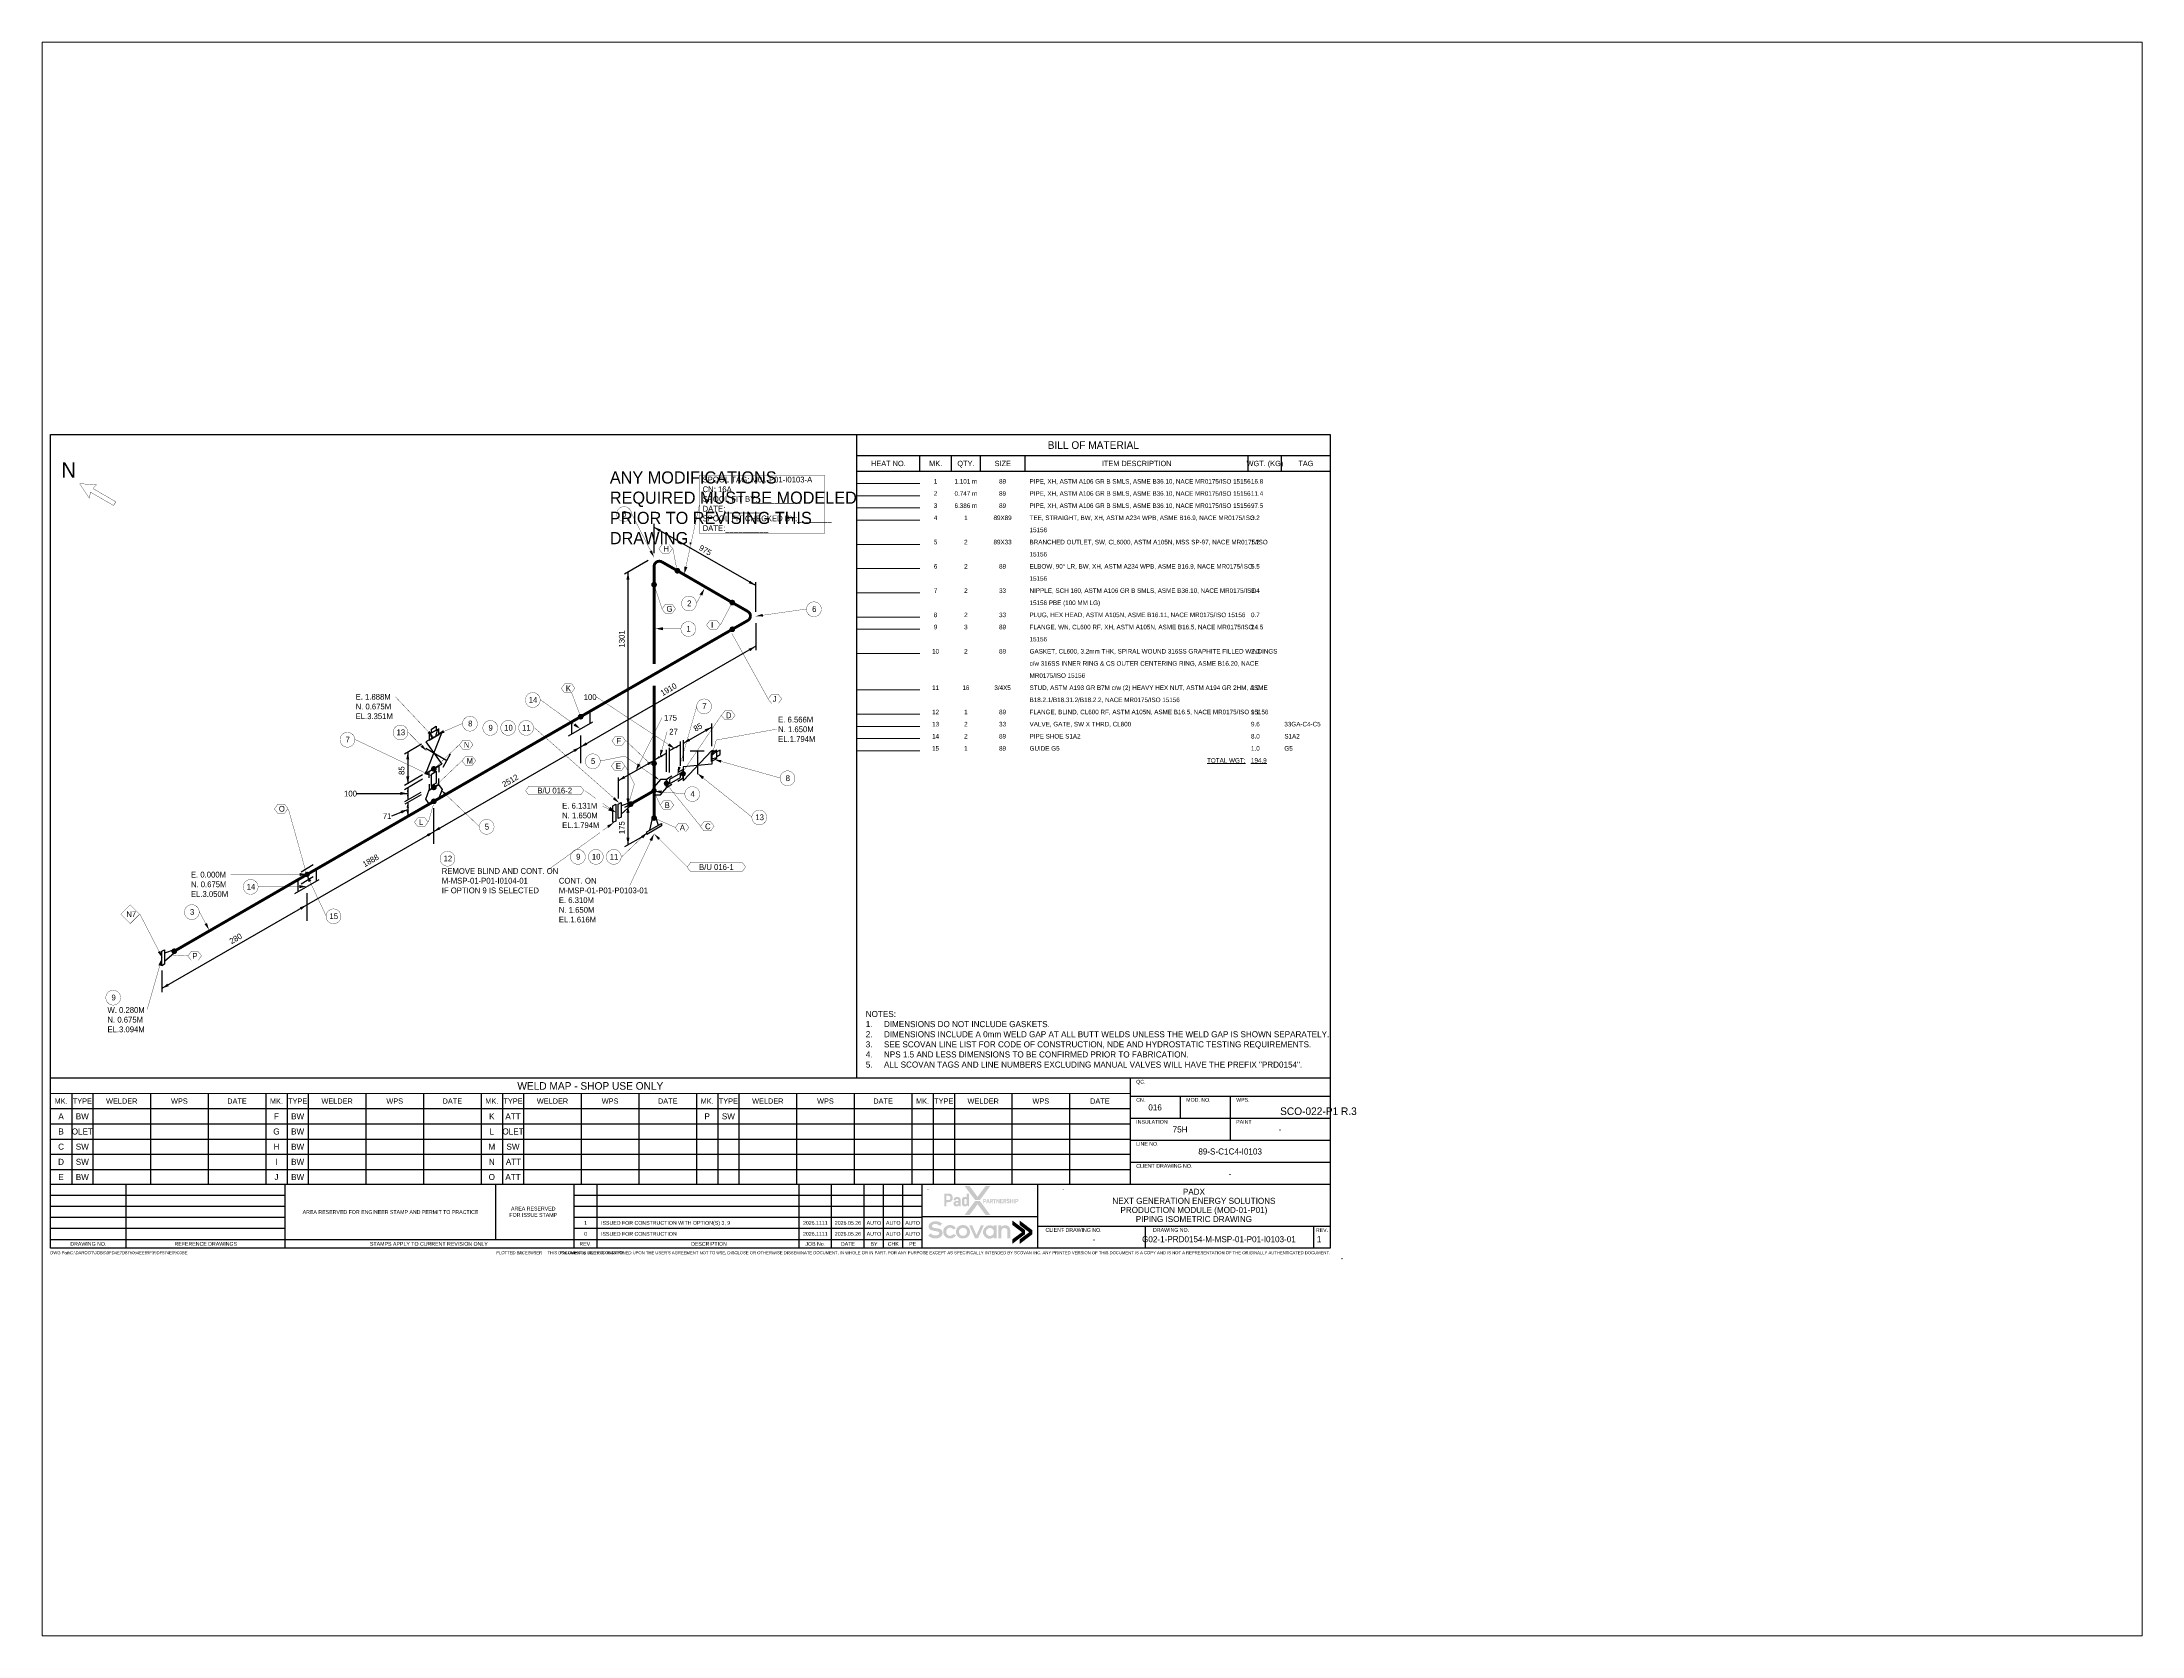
# Paper-space layout 'Layout1' of a CAD drawing. Extents: x 26 to 231, y 20 to 176.
# The model-space entities are those that its viewports show. They can reach past a viewport. Long polylines and large blocks are cut down to what shows.
import ezdxf
from ezdxf.enums import TextEntityAlignment as Align

# ---------------------------------------------------------------- set-up
doc = ezdxf.new("R2018")
doc.units = 0
doc.header["$LTSCALE"] = 10
doc.layers.get('0').update_dxf_attribs({"lineweight": 0})
for name, color, linetype in [('BOM', 7, 'Continuous'), ('DIMENSION', 2, 'Continuous'), ('INTERNAL', 3, 'Continuous'), ('PIPE', 7, 'Continuous'), ('Text1', 7, 'Continuous'), ('TEXT2', 40, 'Continuous'), ('Title Block', 255, 'Continuous'), ('TITLE BLOCK-TEXT', 12, 'Continuous'), ('WELDS', 7, 'Continuous')]:
    doc.layers.add(name, color=color, linetype=linetype)
doc.layers.add('QC', color=9, linetype='Continuous', plot=False)
doc.styles.add('framdcn', font='', dxfattribs={"height": 2.5})
doc.styles.add('HmNote', font='hm.shx')
doc.styles.add('Scovan Standard', font='', dxfattribs={"height": 2.5})
doc.styles.get("Standard").update_dxf_attribs({"font": ''})
doc.styles.get('framdcn').set_extended_font_data('Franklin Gothic Medium Cond')
doc.styles.get('Scovan Standard').set_extended_font_data('Franklin Gothic Medium Cond')
doc.styles.get('Standard').set_extended_font_data('Franklin Gothic Medium Cond')

# ---------------------------------------------------------------- blocks, each defined once
blk = doc.blocks.new('tt-sv-iso-db')
for p, q in [((-65.94, -212.17), (-65.94, -247.17)), ((-414.89, -217.17), (-414.89, -247.17)), ((-407.89, -217.17), (-407.89, -247.17)), ((-388.89, -217.17), (-388.89, -247.17)), ((-369.89, -217.17), (-369.89, -247.17)), ((-350.89, -217.17), (-350.89, -247.17)), ((-343.89, -217.17), (-343.89, -247.17)), ((-336.89, -217.17), (-336.89, -247.17)), ((-317.89, -217.17), (-317.89, -247.17)), ((-298.89, -217.17), (-298.89, -247.17)), ((-279.89, -217.17), (-279.89, -247.17)), ((-272.89, -217.17), (-272.89, -247.17)), ((-265.89, -217.17), (-265.89, -247.17)), ((-246.89, -217.17), (-246.89, -247.17)), ((-227.89, -217.17), (-227.89, -247.17)), ((-208.89, -217.17), (-208.89, -247.17)), ((-201.89, -217.17), (-201.89, -247.17)), ((-194.89, -217.17), (-194.89, -247.17)), ((-175.89, -217.17), (-175.89, -247.17)), ((-156.89, -217.17), (-156.89, -247.17)), ((-137.89, -217.17), (-137.89, -247.17)), ((-130.89, -217.17), (-130.89, -247.17)), ((-123.89, -217.17), (-123.89, -247.17)), ((-104.89, -217.17), (-104.89, -247.17)), ((-85.89, -217.17), (-85.89, -247.17)), ((-65.94, -218.13), (-65.94, -218.13)), ((-421.89, -222.17), (-65.94, -222.17)), ((-421.89, -227.17), (-65.94, -227.17)), ((-65.94, -225.39), (-65.94, -246.22)), ((-421.89, -232.17), (-65.94, -232.17)), ((-421.89, -237.17), (-65.94, -237.17)), ((-421.89, -242.17), (-65.94, -242.17))]:
    blk.add_line(p, q)
at = {"lineweight": 0}
blk.add_line((-421.89, -217.17), (-65.94, -217.17), dxfattribs=at)
at = {"color": 255}
blk.add_lwpolyline([(0, -212.17), (-421.89, -212.17)], dxfattribs=at)
at = {"layer": 'BOM', "color": 255}
blk.add_line((-156.14, 0), (-156.14, -212.17), dxfattribs=at)
at = {"layer": 'BOM', "color": 3}
for p, q in [((-156.14, -6.94), (0, -6.94)), ((0, -12.14), (-156.14, -12.14)), ((-135.24, -12.14), (-135.24, -6.94)), ((-135.24, -12.14), (-135.24, -6.94)), ((-124.84, -12.14), (-124.84, -6.94)), ((-115.3, -12.14), (-115.3, -6.94)), ((-100.55, -12.14), (-100.55, -6.94)), ((-27, -12.14), (-27, -6.94)), ((-16, -12.14), (-16, -6.94))]:
    blk.add_line(p, q, dxfattribs=at)
at = {"layer": 'Title Block', "color": 9}
for p, q in [((0, -218.13), (-65.94, -218.13)), ((-49.45, -218.13), (-49.45, -225.39)), ((-32.97, -218.13), (-32.97, -232.65)), ((0, -225.39), (-65.94, -225.39)), ((0, -232.65), (-65.94, -232.65)), ((0, -239.91), (-65.94, -239.91))]:
    blk.add_line(p, q, dxfattribs=at)
at = {"layer": 'BOM', "color": 3}
for s, style, p in [('BILL OF MATERIAL', 'Scovan Standard', (-78.07, -3.47)), ('WELD MAP - SHOP USE ONLY', 'framdcn', (-243.91, -214.67))]:
    blk.add_text(s, height=2.5, dxfattribs=dict(at, style=style)).set_placement(p, align=Align.MIDDLE_CENTER)
at = {"layer": 'BOM'}
for s, style, p in [('HEAT NO.', 'Scovan Standard', (-145.63, -9.54)), ('MK.', 'Scovan Standard', (-130.04, -9.54)), ('QTY.', 'Scovan Standard', (-120.07, -9.54)), ('SIZE', 'Scovan Standard', (-107.92, -9.54)), ('ITEM DESCRIPTION', 'Scovan Standard', (-63.78, -9.54)), ('WGT. (KG)', 'Scovan Standard', (-21.5, -9.54)), ('TAG', 'Scovan Standard', (-8, -9.54)), ('MK.', 'framdcn', (-418.39, -219.67)), ('TYPE', 'framdcn', (-411.39, -219.67)), ('WELDER', 'framdcn', (-398.39, -219.67)), ('WPS', 'framdcn', (-379.39, -219.67)), ('DATE', 'framdcn', (-360.39, -219.67)), ('MK.', 'framdcn', (-347.39, -219.67)), ('TYPE', 'framdcn', (-340.39, -219.67)), ('WELDER', 'framdcn', (-327.39, -219.67)), ('WPS', 'framdcn', (-308.39, -219.67)), ('DATE', 'framdcn', (-289.39, -219.67)), ('MK.', 'framdcn', (-276.39, -219.67)), ('TYPE', 'framdcn', (-269.39, -219.67)), ('WELDER', 'framdcn', (-256.39, -219.67)), ('WPS', 'framdcn', (-237.39, -219.67)), ('DATE', 'framdcn', (-218.39, -219.67)), ('MK.', 'framdcn', (-205.39, -219.67)), ('TYPE', 'framdcn', (-198.39, -219.67)), ('WELDER', 'framdcn', (-185.39, -219.67)), ('WPS', 'framdcn', (-166.39, -219.67)), ('DATE', 'framdcn', (-147.39, -219.67)), ('MK.', 'framdcn', (-134.39, -219.67)), ('TYPE', 'framdcn', (-127.39, -219.67)), ('WELDER', 'framdcn', (-114.39, -219.67)), ('WPS', 'framdcn', (-95.39, -219.67)), ('DATE', 'framdcn', (-75.91, -219.67))]:
    blk.add_text(s, height=1.75, dxfattribs=dict(at, style=style)).set_placement(p, align=Align.MIDDLE_CENTER)
at = {"layer": 'DEFPOINTS', "color": 1, "insert": (-196.72, -12.14), "char_height": 4, "width": 81.4864, "attachment_point": 2, "style": 'HmNote'}
blk.add_mtext('\\pxql;ANY MODIFICATIONS REQUIRED MUST BE MODELED PRIOR TO REVISING THIS DRAWING.', dxfattribs=at)
at = {"layer": 'QC', "color": 7, "linetype": 'Continuous', "style": 'Scovan Standard'}
blk.add_text('QC.', height=1.25, dxfattribs=at).set_placement((-63.94, -213.92))
at = {"layer": 'TITLE BLOCK-TEXT', "color": 7, "linetype": 'Continuous', "style": 'Scovan Standard'}
for s, p in [('CN.', (-63.94, -219.88)), ('MOD. NO.', (-47.45, -219.88)), ('WPS.', (-30.97, -219.88)), ('INSULATION', (-63.94, -227.14)), ('PAINT', (-30.97, -227.14)), ('LINE NO.', (-63.94, -234.4)), ('CLIENT DRAWING NO.', (-63.94, -241.66))]:
    blk.add_text(s, height=1.25, dxfattribs=at).set_placement(p)
at = {"layer": 'TITLE BLOCK-TEXT', "color": 210, "style": 'Scovan Standard'}
for tag, p in [('CN', (-57.69, -221.76)), ('MOD_NO', (-41.21, -221.76)), ('INSULATION', (-49.45, -229.02)), ('PAINT', (-16.49, -229.02)), ('LN', (-32.97, -236.28)), ('CLIENTDWGNO', (-32.97, -243.54))]:
    blk.add_attdef(tag, text='', height=2, dxfattribs=at).set_placement(p, align=Align.MIDDLE_CENTER)
at = {"layer": 'TITLE BLOCK-TEXT', "color": 210, "lineweight": 30, "flags": 104}
blk.add_attdef('WPS', text='', height=2, dxfattribs=at).set_placement((-16.43, -221.76), align=Align.MIDDLE_CENTER)
blk = doc.blocks.new('block2')
at = {"layer": 'TEXT2', "style": 'framdcn'}
for s, p in [('E. 6.310M', (0, 0)), ('N. 1.650M', (0, -3.2)), ('EL.1.616M', (0, -6.4))]:
    blk.add_text(s, height=1.9, dxfattribs=at).set_placement(p)
blk = doc.blocks.new('block3')
at = {"layer": 'TEXT2'}
blk.add_hatch(color=256, dxfattribs=at).paths.add_polyline_path([(0, 0), (0.2, 2.4), (1.1, 2.2)])
at = {"layer": 'TEXT2', "linetype": 'ByBlock', "const_width": 0.1, "flags": 128}
blk.add_lwpolyline([(6.4, 22.4), (0, 0)], dxfattribs=at)
blk = doc.blocks.new('block4')
at = {"layer": 'TEXT2'}
blk.add_hatch(color=256, dxfattribs=at).paths.add_polyline_path([(0, 0), (2.2, -1.1), (1.6, -1.9)])
at = {"layer": 'TEXT2', "linetype": 'ByBlock', "const_width": 0.1, "flags": 128}
blk.add_lwpolyline([(18, -14.4), (0, 0)], dxfattribs=at)
blk = doc.blocks.new('block5')
at = {"layer": 'TEXT2'}
blk.add_hatch(color=256, dxfattribs=at).paths.add_polyline_path([(0, 0), (0.2, 2.4), (1.1, 2.2)])
at = {"layer": 'TEXT2', "linetype": 'ByBlock', "const_width": 0.1, "flags": 128}
blk.add_lwpolyline([(1.6, 5.6), (0, 0)], dxfattribs=at)
blk = doc.blocks.new('block6')
at = {"layer": 'TEXT2', "style": 'framdcn'}
for s, p in [('E. 6.566M', (0, 0)), ('N. 1.650M', (0, -3.2)), ('EL.1.794M', (0, -6.4))]:
    blk.add_text(s, height=1.9, dxfattribs=at).set_placement(p)
blk = doc.blocks.new('block7')
at = {"layer": 'TEXT2'}
blk.add_hatch(color=256, dxfattribs=at).paths.add_polyline_path([(0, 0), (2.4, -0.2), (2.2, -1.1)])
at = {"layer": 'TEXT2', "linetype": 'ByBlock', "const_width": 0.1, "flags": 128}
blk.add_lwpolyline([(21.8, -6.1), (0, 0)], dxfattribs=at)
blk = doc.blocks.new('block8')
at = {"layer": 'TEXT2'}
blk.add_hatch(color=256, dxfattribs=at).paths.add_polyline_path([(0, 0), (-2.1, 1.2), (-1.5, 1.9)])
at = {"layer": 'TEXT2', "linetype": 'ByBlock', "const_width": 0.1, "flags": 128}
blk.add_lwpolyline([(-28, 24.8), (0, 0)], dxfattribs=at)
blk = doc.blocks.new('block9')
at = {"layer": 'TEXT2', "style": 'framdcn'}
for s, p in [('E. 6.131M', (0, 0)), ('N. 1.650M', (0, -3.2)), ('EL.1.794M', (0, -6.4))]:
    blk.add_text(s, height=1.9, dxfattribs=at).set_placement(p)
blk = doc.blocks.new('block10')
at = {"layer": 'TEXT2'}
blk.add_hatch(color=256, dxfattribs=at).paths.add_polyline_path([(0, 0), (2.4, 0.5), (2.4, -0.5)])
at = {"layer": 'TEXT2', "linetype": 'ByBlock', "const_width": 0.1, "flags": 128}
blk.add_lwpolyline([(8.4, 0), (0, 0)], dxfattribs=at)
blk = doc.blocks.new('block11')
at = {"layer": 'TEXT2'}
blk.add_hatch(color=256, dxfattribs=at).paths.add_polyline_path([(0, 0), (-1.5, 1.9), (-0.7, 2.3)])
at = {"layer": 'TEXT2', "linetype": 'ByBlock', "const_width": 0.1, "flags": 128}
blk.add_lwpolyline([(-7.4, 14.4), (0, 0)], dxfattribs=at)
blk = doc.blocks.new('block12')
at = {"layer": 'TEXT2'}
blk.add_hatch(color=256, dxfattribs=at).paths.add_polyline_path([(0, 0), (-0.7, -2.3), (-1.6, -1.9)])
at = {"layer": 'TEXT2', "linetype": 'ByBlock', "const_width": 0.1, "flags": 128}
blk.add_lwpolyline([(-2.6, -4.8), (0, 0)], dxfattribs=at)
blk = doc.blocks.new('block13')
at = {"layer": 'TEXT2'}
blk.add_hatch(color=256, dxfattribs=at).paths.add_polyline_path([(0, 0), (2.3, 0.8), (2.4, -0.1)])
at = {"layer": 'TEXT2', "linetype": 'ByBlock', "const_width": 0.1, "flags": 128}
blk.add_lwpolyline([(16.8, 2.4), (0, 0)], dxfattribs=at)
blk = doc.blocks.new('block14')
at = {"layer": 'TEXT2'}
blk.add_hatch(color=256, dxfattribs=at).paths.add_polyline_path([(0, 0), (-2.2, 1), (-1.7, 1.8)])
at = {"layer": 'TEXT2', "linetype": 'ByBlock', "const_width": 0.1, "flags": 128}
blk.add_lwpolyline([(-13.2, 9.6), (0, 0)], dxfattribs=at)
blk = doc.blocks.new('block15')
at = {"layer": 'TEXT2'}
blk.add_hatch(color=256, dxfattribs=at).paths.add_polyline_path([(0, 0), (2.1, -1.3), (1.4, -2)])
at = {"layer": 'TEXT2', "linetype": 'ByBlock', "const_width": 0.1, "flags": 128}
blk.add_lwpolyline([(12.6, -12), (0, 0)], dxfattribs=at)
blk = doc.blocks.new('block16')
at = {"layer": 'TEXT2'}
blk.add_hatch(color=256, dxfattribs=at).paths.add_polyline_path([(0, 0), (-2.4, 0.6), (-2, 1.5)])
at = {"layer": 'TEXT2', "linetype": 'ByBlock', "const_width": 0.1, "flags": 128}
blk.add_lwpolyline([(-25.2, 12), (0, 0)], dxfattribs=at)
blk = doc.blocks.new('block17')
at = {"layer": 'TEXT2'}
blk.add_hatch(color=256, dxfattribs=at).paths.add_polyline_path([(0, 0), (-2, 1.4), (-1.3, 2)])
at = {"layer": 'TEXT2', "linetype": 'ByBlock', "const_width": 0.1, "flags": 128}
blk.add_lwpolyline([(-6.1, 6.2), (0, 0)], dxfattribs=at)
blk = doc.blocks.new('block18')
at = {"layer": 'TEXT2'}
blk.add_hatch(color=256, dxfattribs=at).paths.add_polyline_path([(0, 0), (-2, 1.4), (-1.3, 2.1)])
at = {"layer": 'TEXT2', "linetype": 'ByBlock', "const_width": 0.1, "flags": 128}
blk.add_lwpolyline([(-12.6, 13.4), (0, 0)], dxfattribs=at)
blk = doc.blocks.new('block19')
at = {"layer": 'TEXT2', "style": 'framdcn'}
for s, p in [('E. 1.888M', (0, 0)), ('N. 0.675M', (0, -3.2)), ('EL.3.351M', (0, -6.4))]:
    blk.add_text(s, height=1.9, dxfattribs=at).set_placement(p)
blk = doc.blocks.new('block20')
at = {"layer": 'TEXT2'}
blk.add_hatch(color=256, dxfattribs=at).paths.add_polyline_path([(0, 0), (2, 1.4), (2.4, 0.5)])
at = {"layer": 'TEXT2', "linetype": 'ByBlock', "const_width": 0.1, "flags": 128}
blk.add_lwpolyline([(8.4, 3.6), (0, 0)], dxfattribs=at)
blk = doc.blocks.new('block21')
at = {"layer": 'TEXT2'}
blk.add_hatch(color=256, dxfattribs=at).paths.add_polyline_path([(0, 0), (-2.4, -0.5), (-2.4, 0.5)])
at = {"layer": 'TEXT2', "linetype": 'ByBlock', "const_width": 0.1, "flags": 128}
blk.add_lwpolyline([(-25.2, 0), (0, 0)], dxfattribs=at)
blk = doc.blocks.new('block22')
at = {"layer": 'TEXT2', "style": 'framdcn'}
for s, p in [('E. 0.000M', (0, 0)), ('N. 0.675M', (0, -3.2)), ('EL.3.050M', (0, -6.4))]:
    blk.add_text(s, height=1.9, dxfattribs=at).set_placement(p)
blk = doc.blocks.new('block23')
at = {"layer": 'TEXT2'}
blk.add_hatch(color=256, dxfattribs=at).paths.add_polyline_path([(0, 0), (1.5, -2), (0.6, -2.4)])
at = {"layer": 'TEXT2', "linetype": 'ByBlock', "const_width": 0.1, "flags": 128}
blk.add_lwpolyline([(6.4, -13.6), (0, 0)], dxfattribs=at)
blk = doc.blocks.new('block24')
at = {"layer": 'TEXT2'}
blk.add_hatch(color=256, dxfattribs=at).paths.add_polyline_path([(0, 0), (-2.4, -0.5), (-2.4, 0.5)])
at = {"layer": 'TEXT2', "linetype": 'ByBlock', "const_width": 0.1, "flags": 128}
blk.add_lwpolyline([(-16, 0), (0, 0)], dxfattribs=at)
blk = doc.blocks.new('block25')
at = {"layer": 'TEXT2'}
blk.add_hatch(color=256, dxfattribs=at).paths.add_polyline_path([(0, 0), (-1.5, 1.9), (-0.7, 2.3)])
at = {"layer": 'TEXT2', "linetype": 'ByBlock', "const_width": 0.1, "flags": 128}
blk.add_lwpolyline([(-3.2, 6), (0, 0)], dxfattribs=at)
blk = doc.blocks.new('block26')
at = {"layer": 'TEXT2'}
blk.add_hatch(color=256, dxfattribs=at).paths.add_polyline_path([(0, 0), (-0.2, -2.4), (-1.1, -2.2)])
at = {"layer": 'TEXT2', "linetype": 'ByBlock', "const_width": 0.1, "flags": 128}
blk.add_lwpolyline([(-4.8, -16.8), (0, 0)], dxfattribs=at)
blk = doc.blocks.new('block27')
at = {"layer": 'TEXT2', "style": 'framdcn'}
for s, p in [('W. 0.280M', (0, 0)), ('N. 0.675M', (0, -3.2)), ('EL.3.094M', (0, -6.4))]:
    blk.add_text(s, height=1.9, dxfattribs=at).set_placement(p)
blk = doc.blocks.new('block28')
at = {"layer": 'TEXT2', "linetype": 'ByBlock', "const_width": 0.1, "flags": 128}
for points in [[(21.7, 15.6), (18.1, 13)], [(17.2, 12.3), (0, 0)]]:
    blk.add_lwpolyline(points, dxfattribs=at)
blk = doc.blocks.new('block30')
at = {"layer": 'PIPE', "linetype": 'ByBlock', "flags": 128}
for points in [[(-2.4, -0.5), (2.4, 2.2)], [(0, 0), (-2.4, -1.4)], [(-1.4, 0), (-0.5, 3.8)], [(-0.5, 3.8), (0.5, 4.4)], [(2.4, 1.4), (0, 0)], [(0.5, 4.4), (1.3, 1.6)], [(2.4, 2.2), (2.4, 1.4)], [(-2.4, -1.4), (-2.4, -0.5)]]:
    blk.add_lwpolyline(points, dxfattribs=at)
at = {"flags": 1}
for tag in ['Tag', 'UCI', 'Pipe Ref', 'Description', 'Key']:
    blk.add_attdef(tag, (0, 0), '', height=1, dxfattribs=at)
blk = doc.blocks.new('block31')
at = {"layer": 'PIPE', "linetype": 'ByBlock', "const_width": 0.95, "flags": 128}
for points in [[(0, 18), (0, 9)], [(-7.7, 4.6), (0, 9)], [(0, 9), (0, 0)]]:
    blk.add_lwpolyline(points, dxfattribs=at)
at = {"flags": 1}
for tag in ['Tag', 'UCI', 'Pipe Ref', 'Description', 'Key']:
    blk.add_attdef(tag, (0, 0), '', height=1, dxfattribs=at)
blk = doc.blocks.new('block32')
at = {"layer": 'PIPE', "linetype": 'ByBlock', "flags": 128}
for points in [[(2.1, 3.7), (0, 1.3)], [(0, 1.3), (0, 0)], [(0, 0), (0, -1.3)], [(4.2, 3.7), (2.1, 3.7)], [(2.1, -1.3), (4.2, 1.1)], [(4.1, 3.8), (5.9, 4.9)], [(4.1, 1), (4.1, 3.8)], [(5.9, 2), (4.1, 1)], [(4.2, 1.1), (4.2, 3.7)], [(0, -1.3), (2.1, -1.3)]]:
    blk.add_lwpolyline(points, dxfattribs=at)
at = {"flags": 1}
for tag in ['Tag', 'UCI', 'Pipe Ref', 'Description', 'Key']:
    blk.add_attdef(tag, (0, 0), '', height=1, dxfattribs=at)
blk = doc.blocks.new('block33')
at = {"layer": 'PIPE', "linetype": 'ByBlock', "flags": 128}
for points in [[(3.6, 2.8), (0, 0.7)], [(0, -0.7), (3.6, 1.4)], [(0, 0.7), (0, 0)], [(0, 0), (0, -0.7)], [(3.6, 1.4), (3.6, 2.8)]]:
    blk.add_lwpolyline(points, dxfattribs=at)
at = {"flags": 1}
for tag in ['Tag', 'UCI', 'Pipe Ref', 'Description', 'Key']:
    blk.add_attdef(tag, (0, 0), '', height=1, dxfattribs=at)
blk = doc.blocks.new('block34')
at = {"layer": 'PIPE', "linetype": 'ByBlock', "flags": 128}
for points in [[(1.8, -2.7), (11.2, 7.3)], [(8.7, 7), (4.1, 7)], [(6.5, 7), (6.5, -0.5)], [(11.1, 6.4), (12.9, 7.5)], [(11.2, 7.3), (11.2, 2.7)], [(1.8, 1), (0, 0)], [(11.2, 2.7), (1.8, 1.9)], [(1.8, 1.9), (1.8, -0.4)], [(1.8, -1.8), (1.8, 1)], [(11.1, 3.6), (11.1, 6.4)], [(12.9, 4.6), (11.1, 3.6)], [(0, -2.9), (1.8, -1.8)], [(1.8, -0.4), (1.8, -2.7)]]:
    blk.add_lwpolyline(points, dxfattribs=at)
at = {"flags": 1}
for tag in ['Tag', 'UCI', 'Pipe Ref', 'Description', 'Key']:
    blk.add_attdef(tag, (0, 0), '', height=1, dxfattribs=at)
blk = doc.blocks.new('block35')
at = {"layer": 'PIPE', "linetype": 'ByBlock', "flags": 128}
for points in [[(1.8, 2.1), (0, 0.5)], [(0, 0.5), (0, 0)], [(0, -0.5), (1.8, 0)], [(0, 0), (0, -0.5)], [(2.9, 2.4), (1.8, 1.8)], [(1.8, 0), (1.8, 2.1)], [(1.8, 0.3), (2.9, 0.9)], [(2.9, 0.9), (2.9, 2.4)]]:
    blk.add_lwpolyline(points, dxfattribs=at)
at = {"flags": 1}
for tag in ['Tag', 'UCI', 'Pipe Ref', 'Description', 'Key']:
    blk.add_attdef(tag, (0, 0), '', height=1, dxfattribs=at)
blk = doc.blocks.new('block36')
at = {"layer": 'PIPE', "linetype": 'ByBlock', "flags": 128}
for points in [[(-0.9, 1.9), (0, 2.4)], [(-0.9, -2.9), (-0.9, 1.9)], [(0, 2.4), (0, 0)], [(3.2, 2.4), (0, 1.3)], [(0, -1.4), (3.2, 1.4)], [(0, 0), (0, -2.4)], [(3.2, 1.4), (3.2, 2.4)], [(0, -2.4), (-0.9, -2.9)]]:
    blk.add_lwpolyline(points, dxfattribs=at)
at = {"flags": 1}
for tag in ['Tag', 'UCI', 'Pipe Ref', 'Description', 'Key']:
    blk.add_attdef(tag, (0, 0), '', height=1, dxfattribs=at)
blk = doc.blocks.new('block37')
at = {"layer": 'PIPE', "linetype": 'ByBlock', "flags": 128}
for points in [[(-1, 2.2), (0, 2.8)], [(-1, -3.3), (-1, 2.2)], [(0, 2.8), (0, 0)], [(0, 0), (0, -2.8)], [(0, -2.8), (-1, -3.3)]]:
    blk.add_lwpolyline(points, dxfattribs=at)
at = {"flags": 1}
for tag in ['Tag', 'UCI', 'Pipe Ref', 'Description', 'Key']:
    blk.add_attdef(tag, (0, 0), '', height=1, dxfattribs=at)
blk = doc.blocks.new('block38')
at = {"layer": 'PIPE', "linetype": 'ByBlock', "const_width": 0.95, "flags": 128}
for points in [[(0, 58.9), (0, 32.8)], [(0, 25.6), (0, 0)]]:
    blk.add_lwpolyline(points, dxfattribs=at)
at = {"flags": 1}
for tag in ['Tag', 'UCI', 'Pipe Ref', 'Description', 'Key']:
    blk.add_attdef(tag, (0, 0), '', height=1, dxfattribs=at)
blk = doc.blocks.new('block39')
at = {"layer": 'PIPE', "linetype": 'ByBlock', "const_width": 0.95, "flags": 128}
for points in [[(0.87, 1.5), (0.59, 1.63), (0.3, 1.71), (0, 1.73), (-0.3, 1.71), (-0.59, 1.63), (-0.87, 1.5), (-1.11, 1.33), (-1.33, 1.11), (-1.5, 0.87), (-1.63, 0.59), (-1.71, 0.3), (-1.73, 0)], [(-1.73, 0), (-1.73, -6)], [(5.97, -1.4), (0.87, 1.5)]]:
    blk.add_lwpolyline(points, dxfattribs=at)
at = {"flags": 1}
for tag in ['Tag', 'UCI', 'Pipe Ref', 'Description', 'Key']:
    blk.add_attdef(tag, (0, 0), '', height=1, dxfattribs=at)
blk = doc.blocks.new('block40')
at = {"layer": 'PIPE', "linetype": 'ByBlock', "const_width": 0.95, "flags": 128}
blk.add_lwpolyline([(18.1, -10.5), (0, 0)], dxfattribs=at)
at = {"flags": 1}
for tag in ['Tag', 'UCI', 'Pipe Ref', 'Description', 'Key']:
    blk.add_attdef(tag, (0, 0), '', height=1, dxfattribs=at)
blk = doc.blocks.new('block41')
at = {"layer": 'PIPE', "linetype": 'ByBlock', "const_width": 0.95, "flags": 128}
for points in [[(0.87, 1.5), (-4.23, 4.4)], [(0.87, -1.5), (0.87, -1.5), (1.11, -1.33), (1.33, -1.11), (1.5, -0.87), (1.63, -0.59), (1.71, -0.3), (1.73, 0), (1.71, 0.3), (1.63, 0.59), (1.5, 0.87), (1.33, 1.11), (1.11, 1.33), (0.87, 1.5)], [(-4.23, -4.4), (0.87, -1.5)]]:
    blk.add_lwpolyline(points, dxfattribs=at)
at = {"flags": 1}
for tag in ['Tag', 'UCI', 'Pipe Ref', 'Description', 'Key']:
    blk.add_attdef(tag, (0, 0), '', height=1, dxfattribs=at)
blk = doc.blocks.new('block42')
at = {"layer": 'PIPE', "linetype": 'ByBlock', "const_width": 0.95, "flags": 128}
for points in [[(-50, -28.8), (0, 0)], [(-98.4, -56.7), (-50, -28.8)]]:
    blk.add_lwpolyline(points, dxfattribs=at)
at = {"flags": 1}
for tag in ['Tag', 'UCI', 'Pipe Ref', 'Description', 'Key']:
    blk.add_attdef(tag, (0, 0), '', height=1, dxfattribs=at)
blk = doc.blocks.new('block43')
at = {"layer": 'PIPE', "linetype": 'ByBlock', "flags": 128}
for points in [[(-8, -4.6), (0, 0)], [(-7, 0), (-7, -4)], [(-1, 3.5), (-1, -0.5)]]:
    blk.add_lwpolyline(points, dxfattribs=at)
at = {"flags": 1}
for tag in ['Tag', 'UCI', 'Pipe Ref', 'Description', 'Key']:
    blk.add_attdef(tag, (0, 0), '', height=1, dxfattribs=at)
blk = doc.blocks.new('block44')
at = {"layer": 'PIPE', "linetype": 'ByBlock', "flags": 128}
for points in [[(1.6, 5.5), (1.6, 7.5)], [(-2.7, 0.7), (-1.5, 3.8)], [(-1.5, -0.8), (-2.7, 0.7)], [(-1.6, 5.7), (-1.6, 3.7)], [(-1.6, 3.7), (1.6, 5.5)], [(-1.5, 3.8), (1.5, 5.5)], [(0, 0), (-1.5, -0.8)], [(1.5, 0.8), (0, 0)], [(1.5, 5.5), (2.7, 3.9)], [(2.7, 3.9), (1.5, 0.8)]]:
    blk.add_lwpolyline(points, dxfattribs=at)
at = {"flags": 1}
for tag in ['Tag', 'UCI', 'Pipe Ref', 'Description', 'Key']:
    blk.add_attdef(tag, (0, 0), '', height=1, dxfattribs=at)
blk = doc.blocks.new('block45')
at = {"layer": 'PIPE', "linetype": 'ByBlock', "flags": 128}
for points in [[(-0.8, 3.5), (0.8, 4.5)], [(-0.8, -0.5), (-0.8, 3.5)], [(0, 0), (-0.8, -0.5)], [(0.8, 0.5), (0, 0)], [(0.8, 4.5), (0.8, 0.5)]]:
    blk.add_lwpolyline(points, dxfattribs=at)
at = {"flags": 1}
for tag in ['Tag', 'UCI', 'Pipe Ref', 'Description', 'Key']:
    blk.add_attdef(tag, (0, 0), '', height=1, dxfattribs=at)
blk = doc.blocks.new('block46')
at = {"layer": 'PIPE', "linetype": 'ByBlock', "flags": 128}
for points in [[(0, 12.4), (0, 14.4)], [(1, 13), (-4.2, 10)], [(-4.2, -0.4), (1, 13)], [(-4.2, 10), (1, 2.6)], [(2.7, 3.8), (-4.2, 7.8)], [(-3.2, 12.6), (-3.2, 10.6)], [(-3.2, 10.6), (0, 12.4)], [(-1.6, 1.1), (-4.2, -0.4)], [(-3.2, 0.2), (0, 2)], [(-3.2, -1.8), (-3.2, 0.2)], [(1, 2.6), (-1.6, 1.1)], [(0, 2), (0, 0)], [(3.8, 5.9), (1.4, 1.6)]]:
    blk.add_lwpolyline(points, dxfattribs=at)
at = {"flags": 1}
for tag in ['Tag', 'UCI', 'Pipe Ref', 'Description', 'Key']:
    blk.add_attdef(tag, (0, 0), '', height=1, dxfattribs=at)
blk = doc.blocks.new('block47')
at = {"layer": 'PIPE', "linetype": 'ByBlock', "flags": 128}
for points in [[(-1.2, 1.3), (1.2, 2.7)], [(-0.6, -0.3), (-1.2, 1.3)], [(-0.8, 2.7), (0.8, 3.7)], [(-0.8, 1.5), (-0.8, 2.7)], [(0, 0), (-0.6, -0.3)], [(0.5, 0.3), (0, 0)], [(1.2, 2.7), (0.5, 0.3)], [(0.8, 3.7), (0.8, 2.5)]]:
    blk.add_lwpolyline(points, dxfattribs=at)
at = {"flags": 1}
for tag in ['Tag', 'UCI', 'Pipe Ref', 'Description', 'Key']:
    blk.add_attdef(tag, (0, 0), '', height=1, dxfattribs=at)
blk = doc.blocks.new('block48')
at = {"layer": 'PIPE', "linetype": 'ByBlock', "const_width": 0.95, "flags": 128}
for points in [[(-41.8, -24.1), (0, 0)], [(-85.6, -49.4), (-41.8, -24.1)]]:
    blk.add_lwpolyline(points, dxfattribs=at)
at = {"flags": 1}
for tag in ['Tag', 'UCI', 'Pipe Ref', 'Description', 'Key']:
    blk.add_attdef(tag, (0, 0), '', height=1, dxfattribs=at)
blk = doc.blocks.new('block49')
at = {"layer": 'PIPE', "linetype": 'ByBlock', "flags": 128}
for points in [[(4, 2.4), (0, 0)], [(4, -1.6), (0, -4)]]:
    blk.add_lwpolyline(points, dxfattribs=at)
at = {"flags": 1}
for tag in ['Tag', 'UCI', 'Pipe Ref', 'Description', 'Key']:
    blk.add_attdef(tag, (0, 0), '', height=1, dxfattribs=at)
blk = doc.blocks.new('block50')
at = {"layer": 'PIPE', "linetype": 'ByBlock', "flags": 128}
for points in [[(-8, -4.6), (0, 0)], [(-7, 0), (-7, -4)], [(-1, 3.5), (-1, -0.5)]]:
    blk.add_lwpolyline(points, dxfattribs=at)
at = {"flags": 1}
for tag in ['Tag', 'UCI', 'Pipe Ref', 'Description', 'Key']:
    blk.add_attdef(tag, (0, 0), '', height=1, dxfattribs=at)
blk = doc.blocks.new('block51')
at = {"layer": 'PIPE', "linetype": 'ByBlock', "flags": 128}
for points in [[(-0.9, 1.9), (0, 2.4)], [(-0.9, -2.9), (-0.9, 1.9)], [(0, 2.4), (0, 0)], [(3.2, 2.4), (0, 1.3)], [(0, -1.4), (3.2, 1.4)], [(0, 0), (0, -2.4)], [(3.2, 1.4), (3.2, 2.4)], [(0, -2.4), (-0.9, -2.9)]]:
    blk.add_lwpolyline(points, dxfattribs=at)
at = {"flags": 1}
for tag in ['Tag', 'UCI', 'Pipe Ref', 'Description', 'Key']:
    blk.add_attdef(tag, (0, 0), '', height=1, dxfattribs=at)
blk = doc.blocks.new('block52')
at = {"layer": 'WELDS'}
h = blk.add_hatch(color=256, dxfattribs=at)
edge = h.paths.add_edge_path(flags=0)
edge.add_arc((0, 0), 0.95, 0, 360)
at = {"flags": 1}
for tag in ['Tag', 'UCI', 'Pipe Ref', 'Description', 'Key']:
    blk.add_attdef(tag, (0, 0), '', height=1, dxfattribs=at)
blk = doc.blocks.new('block53')
at = {"layer": 'WELDS'}
h = blk.add_hatch(color=256, dxfattribs=at)
edge = h.paths.add_edge_path(flags=0)
edge.add_arc((0, 0), 0.9, 0, 360)
at = {"flags": 1}
for tag in ['Tag', 'UCI', 'Pipe Ref', 'Description', 'Key']:
    blk.add_attdef(tag, (0, 0), '', height=1, dxfattribs=at)
blk = doc.blocks.new('block54')
at = {"layer": 'WELDS'}
h = blk.add_hatch(color=256, dxfattribs=at)
edge = h.paths.add_edge_path(flags=0)
edge.add_arc((0, 0), 0.9, 0, 360)
at = {"flags": 1}
for tag in ['Tag', 'UCI', 'Pipe Ref', 'Description', 'Key']:
    blk.add_attdef(tag, (0, 0), '', height=1, dxfattribs=at)
blk = doc.blocks.new('block55')
at = {"layer": 'WELDS'}
h = blk.add_hatch(color=256, dxfattribs=at)
edge = h.paths.add_edge_path(flags=0)
edge.add_arc((0, 0), 0.9, 0, 360)
at = {"flags": 1}
for tag in ['Tag', 'UCI', 'Pipe Ref', 'Description', 'Key']:
    blk.add_attdef(tag, (0, 0), '', height=1, dxfattribs=at)
blk = doc.blocks.new('block56')
at = {"layer": 'WELDS'}
h = blk.add_hatch(color=256, dxfattribs=at)
edge = h.paths.add_edge_path(flags=0)
edge.add_arc((0, 0), 0.95, 0, 360)
at = {"flags": 1}
for tag in ['Tag', 'UCI', 'Pipe Ref', 'Description', 'Key']:
    blk.add_attdef(tag, (0, 0), '', height=1, dxfattribs=at)
blk = doc.blocks.new('block57')
at = {"layer": 'WELDS'}
h = blk.add_hatch(color=256, dxfattribs=at)
edge = h.paths.add_edge_path(flags=0)
edge.add_arc((0, 0), 0.95, 0, 360)
at = {"flags": 1}
for tag in ['Tag', 'UCI', 'Pipe Ref', 'Description', 'Key']:
    blk.add_attdef(tag, (0, 0), '', height=1, dxfattribs=at)
blk = doc.blocks.new('block58')
at = {"layer": 'WELDS'}
h = blk.add_hatch(color=256, dxfattribs=at)
edge = h.paths.add_edge_path(flags=0)
edge.add_arc((0, 0), 0.95, 0, 360)
at = {"flags": 1}
for tag in ['Tag', 'UCI', 'Pipe Ref', 'Description', 'Key']:
    blk.add_attdef(tag, (0, 0), '', height=1, dxfattribs=at)
blk = doc.blocks.new('block59')
at = {"layer": 'WELDS'}
h = blk.add_hatch(color=256, dxfattribs=at)
edge = h.paths.add_edge_path(flags=0)
edge.add_arc((0, 0), 0.95, 0, 360)
at = {"flags": 1}
for tag in ['Tag', 'UCI', 'Pipe Ref', 'Description', 'Key']:
    blk.add_attdef(tag, (0, 0), '', height=1, dxfattribs=at)
blk = doc.blocks.new('block60')
at = {"layer": 'WELDS'}
h = blk.add_hatch(color=256, dxfattribs=at)
edge = h.paths.add_edge_path(flags=0)
edge.add_arc((0, 0), 0.95, 0, 360)
at = {"flags": 1}
for tag in ['Tag', 'UCI', 'Pipe Ref', 'Description', 'Key']:
    blk.add_attdef(tag, (0, 0), '', height=1, dxfattribs=at)
blk = doc.blocks.new('block61')
at = {"layer": 'WELDS'}
h = blk.add_hatch(color=256, dxfattribs=at)
edge = h.paths.add_edge_path(flags=0)
edge.add_arc((0, 0), 0.95, 0, 360)
at = {"flags": 1}
for tag in ['Tag', 'UCI', 'Pipe Ref', 'Description', 'Key']:
    blk.add_attdef(tag, (0, 0), '', height=1, dxfattribs=at)
blk = doc.blocks.new('block62')
at = {"layer": 'WELDS'}
h = blk.add_hatch(color=256, dxfattribs=at)
edge = h.paths.add_edge_path(flags=0)
edge.add_arc((0, 0), 0.95, 0, 360)
at = {"flags": 1}
for tag in ['Tag', 'UCI', 'Pipe Ref', 'Description', 'Key']:
    blk.add_attdef(tag, (0, 0), '', height=1, dxfattribs=at)
blk = doc.blocks.new('block63')
at = {"layer": 'WELDS'}
h = blk.add_hatch(color=256, dxfattribs=at)
edge = h.paths.add_edge_path(flags=0)
edge.add_arc((0, 0), 0.95, 0, 360)
at = {"flags": 1}
for tag in ['Tag', 'UCI', 'Pipe Ref', 'Description', 'Key']:
    blk.add_attdef(tag, (0, 0), '', height=1, dxfattribs=at)
blk = doc.blocks.new('block64')
at = {"layer": 'WELDS'}
h = blk.add_hatch(color=256, dxfattribs=at)
edge = h.paths.add_edge_path(flags=0)
edge.add_arc((0, 0), 0.95, 0, 360)
at = {"flags": 1}
for tag in ['Tag', 'UCI', 'Pipe Ref', 'Description', 'Key']:
    blk.add_attdef(tag, (0, 0), '', height=1, dxfattribs=at)
blk = doc.blocks.new('block65')
at = {"layer": 'WELDS'}
h = blk.add_hatch(color=256, dxfattribs=at)
edge = h.paths.add_edge_path(flags=0)
edge.add_arc((0, 0), 0.9, 0, 360)
at = {"flags": 1}
for tag in ['Tag', 'UCI', 'Pipe Ref', 'Description', 'Key']:
    blk.add_attdef(tag, (0, 0), '', height=1, dxfattribs=at)
blk = doc.blocks.new('block66')
at = {"layer": 'WELDS'}
h = blk.add_hatch(color=256, dxfattribs=at)
edge = h.paths.add_edge_path(flags=0)
edge.add_arc((0, 0), 0.95, 0, 360)
at = {"flags": 1}
for tag in ['Tag', 'UCI', 'Pipe Ref', 'Description', 'Key']:
    blk.add_attdef(tag, (0, 0), '', height=1, dxfattribs=at)
blk = doc.blocks.new('block69')
at = {"flags": 1}
for tag in ['Pipe Ref', 'Description']:
    blk.add_attdef(tag, (0, 0), '', height=1, dxfattribs=at)
at = {"layer": 'TEXT2', "style": 'framdcn'}
for s, p in [('REMOVE BLIND AND CONT. ON', (0, 0)), ('M-MSP-01-P01-I0104-01', (0, -3.2)), ('IF OPTION 9 IS SELECTED', (0, -6.4))]:
    blk.add_text(s, height=1.9, dxfattribs=at).set_placement(p)
blk = doc.blocks.new('block71')
at = {"layer": 'TEXT2'}
blk.add_hatch(color=256, dxfattribs=at).paths.add_polyline_path([(0, 0), (-1.5, 1.9), (-0.7, 2.3)])
at = {"layer": 'TEXT2', "linetype": 'ByBlock', "const_width": 0.1, "flags": 128}
blk.add_lwpolyline([(-10.6, 17.5), (-7.5, 14.4), (-10.6, 11.3), (-13.7, 14.4), (-10.6, 17.5)], close=True, dxfattribs=at)
blk.add_lwpolyline([(-7.4, 14.4), (0, 0)], dxfattribs=at)
at = {"flags": 1}
for tag in ['Pipe Ref', 'Description']:
    blk.add_attdef(tag, (0, 0), '', height=1, dxfattribs=at)
at = {"layer": 'TEXT2', "style": 'framdcn'}
blk.add_text('N7', height=1.9, dxfattribs=at).set_placement((-11.9, 13.5))
blk = doc.blocks.new('SCOVAN-LOGO')
at = {"linetype": 'Continuous'}
h = blk.add_hatch(color=30, dxfattribs=at)
h.dxf.hatch_style = 1
edge = h.paths.add_edge_path()
edge.add_spline(control_points=[(-31.1, 6), (-30.1, 6.9), (-30.1, 6.9), (-31.3, 7.7)], knot_values=[0, 0, 0, 0, 1, 1, 1, 1], degree=3, periodic=0)
edge.add_spline(control_points=[(-31.3, 7.7), (-32.5, 8.5), (-33.7, 8.8), (-35.4, 8.8)], knot_values=[0, 0, 0, 0, 1, 1, 1, 1], degree=3, periodic=0)
edge.add_spline(control_points=[(-35.4, 8.8), (-37.4, 8.8), (-38.7, 8.4), (-39.8, 7.4)], knot_values=[0, 0, 0, 0, 1, 1, 1, 1], degree=3, periodic=0)
edge.add_spline(control_points=[(-39.8, 7.4), (-41.2, 6.2), (-41.4, 4), (-40.3, 2.7)], knot_values=[0, 0, 0, 0, 1, 1, 1, 1], degree=3, periodic=0)
edge.add_spline(control_points=[(-40.3, 2.7), (-39.6, 1.8), (-38.7, 1.5), (-34.8, 0.9)], knot_values=[0, 0, 0, 0, 1, 1, 1, 1], degree=3, periodic=0)
edge.add_spline(control_points=[(-34.8, 0.9), (-33, 0.6), (-32.3, 0), (-32.6, -0.9)], knot_values=[0, 0, 0, 0, 1, 1, 1, 1], degree=3, periodic=0)
edge.add_spline(control_points=[(-32.6, -0.9), (-32.9, -1.9), (-34, -2.5), (-35.5, -2.5)], knot_values=[0, 0, 0, 0, 1, 1, 1, 1], degree=3, periodic=0)
edge.add_spline(control_points=[(-35.5, -2.5), (-36.9, -2.5), (-38.1, -2), (-39.1, -1.1)], knot_values=[0, 0, 0, 0, 1, 1, 1, 1], degree=3, periodic=0)
edge.add_line((-39.1, -1.1), (-39.5, -0.7))
edge.add_line((-39.5, -0.7), (-40.5, -1.6))
edge.add_line((-40.5, -1.6), (-41.4, -2.5))
edge.add_line((-41.4, -2.5), (-41, -2.9))
edge.add_spline(control_points=[(-41, -2.9), (-40.2, -3.6), (-38.9, -4.3), (-37.9, -4.6)], knot_values=[0, 0, 0, 0, 1, 1, 1, 1], degree=3, periodic=0)
edge.add_spline(control_points=[(-37.9, -4.6), (-36.8, -4.9), (-35, -4.9), (-33.8, -4.7)], knot_values=[0, 0, 0, 0, 1, 1, 1, 1], degree=3, periodic=0)
edge.add_spline(control_points=[(-33.8, -4.7), (-32.3, -4.3), (-31, -3.4), (-30.4, -2.3)], knot_values=[0, 0, 0, 0, 1, 1, 1, 1], degree=3, periodic=0)
edge.add_spline(control_points=[(-30.4, -2.3), (-29.5, -0.6), (-29.9, 1.4), (-31.3, 2.3)], knot_values=[0, 0, 0, 0, 1, 1, 1, 1], degree=3, periodic=0)
edge.add_spline(control_points=[(-31.3, 2.3), (-32, 2.8), (-33, 3.1), (-34.8, 3.3)], knot_values=[0, 0, 0, 0, 1, 1, 1, 1], degree=3, periodic=0)
edge.add_spline(control_points=[(-34.8, 3.3), (-36.9, 3.6), (-37.3, 3.7), (-37.8, 4.1)], knot_values=[0, 0, 0, 0, 1, 1, 1, 1], degree=3, periodic=0)
edge.add_spline(control_points=[(-37.8, 4.1), (-38.6, 4.6), (-38.5, 5.7), (-37.6, 6.3)], knot_values=[0, 0, 0, 0, 1, 1, 1, 1], degree=3, periodic=0)
edge.add_spline(control_points=[(-37.6, 6.3), (-36.3, 7.1), (-34.1, 6.8), (-32.6, 5.6)], knot_values=[0, 0, 0, 0, 1, 1, 1, 1], degree=3, periodic=0)
edge.add_spline(control_points=[(-32.6, 5.6), (-32.4, 5.4), (-32.1, 5.2), (-32.1, 5.2)], knot_values=[0, 0, 0, 0, 1, 1, 1, 1], degree=3, periodic=0)
edge.add_spline(control_points=[(-32.1, 5.2), (-32, 5.2), (-31.6, 5.6), (-31.1, 6)], knot_values=[0, 0, 0, 0, 1, 1, 1, 1], degree=3, periodic=0)
edge = h.paths.add_edge_path()
edge.add_spline(control_points=[(-26.3, 2.6), (-25.8, 3.3), (-25.1, 3.6), (-24.1, 3.7)], knot_values=[0, 0, 0, 0, 1, 1, 1, 1], degree=3, periodic=0)
edge.add_spline(control_points=[(-24.1, 3.7), (-23.1, 3.7), (-22.5, 3.5), (-21.8, 2.8)], knot_values=[0, 0, 0, 0, 1, 1, 1, 1], degree=3, periodic=0)
edge.add_spline(control_points=[(-21.8, 2.8), (-21.5, 2.5), (-21.2, 2.3), (-21.2, 2.3)], knot_values=[0, 0, 0, 0, 1, 1, 1, 1], degree=3, periodic=0)
edge.add_spline(control_points=[(-21.2, 2.3), (-21.1, 2.3), (-20.7, 2.5), (-20.2, 2.8)], knot_values=[0, 0, 0, 0, 1, 1, 1, 1], degree=3, periodic=0)
edge.add_spline(control_points=[(-20.2, 2.8), (-19.5, 3.3), (-19.3, 3.4), (-19.4, 3.6)], knot_values=[0, 0, 0, 0, 1, 1, 1, 1], degree=3, periodic=0)
edge.add_spline(control_points=[(-19.4, 3.6), (-19.7, 4), (-20.9, 5), (-21.6, 5.4)], knot_values=[0, 0, 0, 0, 1, 1, 1, 1], degree=3, periodic=0)
edge.add_spline(control_points=[(-21.6, 5.4), (-23.1, 6.1), (-25.4, 6), (-26.8, 5.1)], knot_values=[0, 0, 0, 0, 1, 1, 1, 1], degree=3, periodic=0)
edge.add_spline(control_points=[(-26.8, 5.1), (-27.6, 4.7), (-28.6, 3.7), (-28.9, 3)], knot_values=[0, 0, 0, 0, 1, 1, 1, 1], degree=3, periodic=0)
edge.add_spline(control_points=[(-28.9, 3), (-30, 0.9), (-29.6, -1.6), (-27.9, -3.3)], knot_values=[0, 0, 0, 0, 1, 1, 1, 1], degree=3, periodic=0)
edge.add_spline(control_points=[(-27.9, -3.3), (-27.3, -3.9), (-26.3, -4.5), (-25.5, -4.7)], knot_values=[0, 0, 0, 0, 1, 1, 1, 1], degree=3, periodic=0)
edge.add_spline(control_points=[(-25.5, -4.7), (-25.3, -4.8), (-24.5, -4.8), (-23.8, -4.8)], knot_values=[0, 0, 0, 0, 1, 1, 1, 1], degree=3, periodic=0)
edge.add_spline(control_points=[(-23.8, -4.8), (-22.5, -4.8), (-22.4, -4.8), (-21.5, -4.3)], knot_values=[0, 0, 0, 0, 1, 1, 1, 1], degree=3, periodic=0)
edge.add_spline(control_points=[(-21.5, -4.3), (-20.7, -3.9), (-19.3, -2.8), (-19.3, -2.5)], knot_values=[0, 0, 0, 0, 1, 1, 1, 1], degree=3, periodic=0)
edge.add_spline(control_points=[(-19.3, -2.5), (-19.3, -2.4), (-19.7, -2.1), (-20.3, -1.8)], knot_values=[0, 0, 0, 0, 1, 1, 1, 1], degree=3, periodic=0)
edge.add_line((-20.3, -1.8), (-21.2, -1.3))
edge.add_line((-21.2, -1.3), (-21.7, -1.8))
edge.add_spline(control_points=[(-21.7, -1.8), (-22.6, -2.7), (-24, -3), (-25.2, -2.5)], knot_values=[0, 0, 0, 0, 1, 1, 1, 1], degree=3, periodic=0)
edge.add_spline(control_points=[(-25.2, -2.5), (-27.2, -1.6), (-27.8, 0.9), (-26.3, 2.6)], knot_values=[0, 0, 0, 0, 1, 1, 1, 1], degree=3, periodic=0)
edge = h.paths.add_edge_path()
edge.add_spline(control_points=[(-9.5, 4.1), (-10.6, 5.3), (-11.9, 5.8), (-13.7, 5.8)], knot_values=[0, 0, 0, 0, 1, 1, 1, 1], degree=3, periodic=0)
edge.add_spline(control_points=[(-13.7, 5.8), (-15.5, 5.8), (-16.8, 5.3), (-17.9, 4.1)], knot_values=[0, 0, 0, 0, 1, 1, 1, 1], degree=3, periodic=0)
edge.add_spline(control_points=[(-17.9, 4.1), (-19.1, 2.7), (-19.6, 0.9), (-19.1, -0.9)], knot_values=[0, 0, 0, 0, 1, 1, 1, 1], degree=3, periodic=0)
edge.add_spline(control_points=[(-19.1, -0.9), (-18.9, -1.8), (-18.5, -2.4), (-17.8, -3.2)], knot_values=[0, 0, 0, 0, 1, 1, 1, 1], degree=3, periodic=0)
edge.add_spline(control_points=[(-17.8, -3.2), (-17.1, -3.9), (-16.5, -4.3), (-15.5, -4.6)], knot_values=[0, 0, 0, 0, 1, 1, 1, 1], degree=3, periodic=0)
edge.add_spline(control_points=[(-15.5, -4.6), (-14.1, -5.1), (-11.9, -4.9), (-10.6, -4.1)], knot_values=[0, 0, 0, 0, 1, 1, 1, 1], degree=3, periodic=0)
edge.add_spline(control_points=[(-10.6, -4.1), (-10, -3.7), (-9, -2.7), (-8.6, -2)], knot_values=[0, 0, 0, 0, 1, 1, 1, 1], degree=3, periodic=0)
edge.add_spline(control_points=[(-8.6, -2), (-7.6, 0), (-7.9, 2.4), (-9.5, 4.1)], knot_values=[0, 0, 0, 0, 1, 1, 1, 1], degree=3, periodic=0)
edge = h.paths.add_edge_path(flags=16)
edge.add_spline(control_points=[(-16.2, -1.6), (-17.6, 0), (-16.9, 2.8), (-14.8, 3.5)], knot_values=[0, 0, 0, 0, 1, 1, 1, 1], degree=3, periodic=0)
edge.add_spline(control_points=[(-14.8, 3.5), (-13.2, 4), (-11.5, 3.4), (-10.8, 2)], knot_values=[0, 0, 0, 0, 1, 1, 1, 1], degree=3, periodic=0)
edge.add_spline(control_points=[(-10.8, 2), (-10, 0.3), (-10.6, -1.8), (-12.3, -2.5)], knot_values=[0, 0, 0, 0, 1, 1, 1, 1], degree=3, periodic=0)
edge.add_spline(control_points=[(-12.3, -2.5), (-13.7, -3.1), (-15.2, -2.8), (-16.2, -1.6)], knot_values=[0, 0, 0, 0, 1, 1, 1, 1], degree=3, periodic=0)
edge = h.paths.add_edge_path()
edge.add_spline(control_points=[(-4.6, 1.6), (-5.5, 3.7), (-6.3, 5.5), (-6.4, 5.6)], knot_values=[0, 0, 0, 0, 1, 1, 1, 1], degree=3, periodic=0)
edge.add_spline(control_points=[(-6.4, 5.6), (-6.4, 5.7), (-6.8, 5.7), (-7.6, 5.7)], knot_values=[0, 0, 0, 0, 1, 1, 1, 1], degree=3, periodic=0)
edge.add_line((-7.6, 5.7), (-8.7, 5.6))
edge.add_line((-8.7, 5.6), (-6.4, 0.5))
edge.add_line((-6.4, 0.5), (-6.4, 0.5))
edge.add_line((-6.4, 0.5), (-4.1, -4.7))
edge.add_line((-4.1, -4.7), (-2.9, -4.7))
edge.add_line((-2.9, -4.7), (-1.7, -4.7))
edge.add_line((-1.7, -4.7), (0.3, -0.4))
edge.add_spline(control_points=[(0.3, -0.4), (1.3, 2), (2.4, 4.4), (2.6, 4.8)], knot_values=[0, 0, 0, 0, 1, 1, 1, 1], degree=3, periodic=0)
edge.add_line((2.6, 4.8), (3, 5.7))
edge.add_line((3, 5.7), (1.8, 5.7))
edge.add_line((1.8, 5.7), (0.6, 5.6))
edge.add_line((0.6, 5.6), (-1, 2.1))
edge.add_spline(control_points=[(-1, 2.1), (-1.9, 0.1), (-2.7, -1.6), (-2.7, -1.8)], knot_values=[0, 0, 0, 0, 1, 1, 1, 1], degree=3, periodic=0)
edge.add_spline(control_points=[(-2.7, -1.8), (-2.9, -2.1), (-3, -2), (-4.6, 1.6)], knot_values=[0, 0, 0, 0, 1, 1, 1, 1], degree=3, periodic=0)
edge = h.paths.add_edge_path()
edge.add_line((13.2, 5.5), (12.1, 5.5))
edge.add_line((12.1, 5.5), (10.9, 5.5))
edge.add_line((10.9, 5.5), (10.9, 4.9))
edge.add_line((10.9, 4.9), (10.9, 4.2))
edge.add_line((10.9, 4.2), (10.5, 4.7))
edge.add_spline(control_points=[(10.5, 4.7), (9.6, 5.6), (7.9, 5.9), (6.3, 5.5)], knot_values=[0, 0, 0, 0, 1, 1, 1, 1], degree=3, periodic=0)
edge.add_spline(control_points=[(6.3, 5.5), (3.6, 4.8), (1.8, 1.9), (2.4, -0.9)], knot_values=[0, 0, 0, 0, 1, 1, 1, 1], degree=3, periodic=0)
edge.add_spline(control_points=[(2.4, -0.9), (2.9, -2.9), (4.6, -4.6), (6.6, -5)], knot_values=[0, 0, 0, 0, 1, 1, 1, 1], degree=3, periodic=0)
edge.add_spline(control_points=[(6.6, -5), (7.5, -5.1), (7.6, -5.1), (8.4, -5)], knot_values=[0, 0, 0, 0, 1, 1, 1, 1], degree=3, periodic=0)
edge.add_spline(control_points=[(8.4, -5), (9.2, -4.8), (10, -4.4), (10.6, -3.9)], knot_values=[0, 0, 0, 0, 1, 1, 1, 1], degree=3, periodic=0)
edge.add_line((10.6, -3.9), (10.9, -3.6))
edge.add_line((10.9, -3.6), (10.9, -4.2))
edge.add_line((10.9, -4.2), (10.9, -4.7))
edge.add_line((10.9, -4.7), (12.1, -4.7))
edge.add_line((12.1, -4.7), (13.2, -4.7))
edge.add_line((13.2, -4.7), (13.2, 0.4))
edge.add_line((13.2, 0.4), (13.2, 5.5))
edge = h.paths.add_edge_path(flags=16)
edge.add_spline(control_points=[(5.1, 1.9), (6.1, 3.8), (8.7, 4.1), (10.1, 2.5)], knot_values=[0, 0, 0, 0, 1, 1, 1, 1], degree=3, periodic=0)
edge.add_spline(control_points=[(10.1, 2.5), (10.8, 1.8), (11, 1.2), (10.9, 0.2)], knot_values=[0, 0, 0, 0, 1, 1, 1, 1], degree=3, periodic=0)
edge.add_spline(control_points=[(10.9, 0.2), (10.8, -1.1), (10.2, -2.1), (9.1, -2.6)], knot_values=[0, 0, 0, 0, 1, 1, 1, 1], degree=3, periodic=0)
edge.add_spline(control_points=[(9.1, -2.6), (6.3, -3.8), (3.6, -0.8), (5.1, 1.9)], knot_values=[0, 0, 0, 0, 1, 1, 1, 1], degree=3, periodic=0)
edge = h.paths.add_edge_path()
edge.add_spline(control_points=[(17.2, 2.2), (17.6, 3), (18.4, 3.5), (19.5, 3.4)], knot_values=[0, 0, 0, 0, 1, 1, 1, 1], degree=3, periodic=0)
edge.add_spline(control_points=[(19.5, 3.4), (20.1, 3.4), (20.9, 3.1), (21.2, 2.8)], knot_values=[0, 0, 0, 0, 1, 1, 1, 1], degree=3, periodic=0)
edge.add_spline(control_points=[(21.2, 2.8), (21.7, 2.2), (21.7, 1.8), (21.7, -1.6)], knot_values=[0, 0, 0, 0, 1, 1, 1, 1], degree=3, periodic=0)
edge.add_line((21.7, -1.6), (21.7, -4.7))
edge.add_line((21.7, -4.7), (22.9, -4.7))
edge.add_line((22.9, -4.7), (24, -4.7))
edge.add_line((24, -4.7), (24, -1))
edge.add_line((24, -1), (23.9, 2.7))
edge.add_line((23.9, 2.7), (23.6, 3.4))
edge.add_spline(control_points=[(23.6, 3.4), (23.2, 4.2), (22.5, 5), (21.7, 5.4)], knot_values=[0, 0, 0, 0, 1, 1, 1, 1], degree=3, periodic=0)
edge.add_spline(control_points=[(21.7, 5.4), (21.2, 5.6), (20.9, 5.6), (20, 5.6)], knot_values=[0, 0, 0, 0, 1, 1, 1, 1], degree=3, periodic=0)
edge.add_spline(control_points=[(20, 5.6), (18.8, 5.6), (18.1, 5.4), (17.3, 4.7)], knot_values=[0, 0, 0, 0, 1, 1, 1, 1], degree=3, periodic=0)
edge.add_line((17.3, 4.7), (16.9, 4.2))
edge.add_line((16.9, 4.2), (16.9, 4.9))
edge.add_line((16.9, 4.9), (16.9, 5.5))
edge.add_line((16.9, 5.5), (15.8, 5.5))
edge.add_line((15.8, 5.5), (14.6, 5.5))
edge.add_line((14.6, 5.5), (14.6, 0.4))
edge.add_line((14.6, 0.4), (14.6, 0.4))
edge.add_line((14.6, 0.4), (14.6, -4.7))
edge.add_line((14.6, -4.7), (15.7, -4.7))
edge.add_line((15.7, -4.7), (16.9, -4.7))
edge.add_line((16.9, -4.7), (16.9, -1.6))
edge.add_spline(control_points=[(16.9, -1.6), (16.9, 1.4), (17, 1.6), (17.2, 2.2)], knot_values=[0, 0, 0, 0, 1, 1, 1, 1], degree=3, periodic=0)
h = blk.add_hatch(color=89, dxfattribs=at)
h.dxf.hatch_style = 1
h.paths.add_polyline_path([(25.7, 5.9), (29.5, 3), (33.3, 0.1), (35.7, 1.9), (25.7, 9.4)])
h = blk.add_hatch(color=85, dxfattribs=at)
h.dxf.hatch_style = 1
h.paths.add_polyline_path([(29.5, -2.7), (25.7, -5.5), (25.7, -9.1), (35.7, -1.5), (35.7, 0.2), (35.7, 1.9)])
h = blk.add_hatch(color=89, dxfattribs=at)
h.dxf.hatch_style = 1
h.paths.add_polyline_path([(31.5, 5.8), (35.3, 2.9), (39.1, 0), (41.5, 1.8), (31.5, 9.4)])
h = blk.add_hatch(color=85, dxfattribs=at)
h.dxf.hatch_style = 1
h.paths.add_polyline_path([(35.3, -2.7), (31.5, -5.6), (31.5, -9.2), (41.5, -1.6), (41.5, 0.1), (41.5, 1.8)])
blk = doc.blocks.new('TB-CLOGO')
at = {"linetype": 'Continuous'}
h = blk.add_hatch(color=249, dxfattribs=at)
h.dxf.hatch_style = 1
edge = h.paths.add_edge_path()
edge.add_spline(control_points=[(-0.2, -0.3), (-1.7, -2.5), (-1.7, -2.5), (-1.7, -2.5)], knot_values=[0, 0, 0, 0, 1, 1, 1, 1], degree=3, periodic=0)
edge.add_spline(control_points=[(-1.7, -2.5), (-1.7, -2.5), (-0.5, -4.1), (0.9, -6)], knot_values=[0, 0, 0, 0, 1, 1, 1, 1], degree=3, periodic=0)
edge.add_line((0.9, -6), (3.6, -9.5))
edge.add_line((3.6, -9.5), (5.1, -9.5))
edge.add_line((5.1, -9.5), (6.7, -9.5))
edge.add_line((6.7, -9.5), (6.3, -9))
edge.add_spline(control_points=[(6.3, -9), (6.1, -8.7), (4.5, -6.6), (2.9, -4.4)], knot_values=[0, 0, 0, 0, 1, 1, 1, 1], degree=3, periodic=0)
edge.add_line((2.9, -4.4), (-0.2, -0.3))
edge = h.paths.add_edge_path()
edge.add_line((-1.7, 2.4), (-4.3, 6))
edge.add_line((-4.3, 6), (-6.9, 9.5))
edge.add_line((-6.9, 9.5), (-8.6, 9.5))
edge.add_spline(control_points=[(-8.6, 9.5), (-9.6, 9.5), (-10.2, 9.5), (-10.2, 9.5)], knot_values=[0, 0, 0, 0, 1, 1, 1, 1], degree=3, periodic=0)
edge.add_spline(control_points=[(-10.2, 9.5), (-10.2, 9.5), (-8.7, 7.4), (-6.8, 4.9)], knot_values=[0, 0, 0, 0, 1, 1, 1, 1], degree=3, periodic=0)
edge.add_line((-6.8, 4.9), (-3.3, 0.3))
edge.add_line((-3.3, 0.3), (-1.7, 0.3))
edge.add_line((-1.7, 0.3), (-0.2, 0.3))
edge.add_line((-0.2, 0.3), (-1.7, 2.4))
edge = h.paths.add_edge_path()
edge.add_spline(control_points=[(-18.2, 2.7), (-18.4, 3.4), (-18.8, 3.9), (-19.4, 4.3)], knot_values=[0, 0, 0, 0, 1, 1, 1, 1], degree=3, periodic=0)
edge.add_spline(control_points=[(-19.4, 4.3), (-19.7, 4.4), (-19.8, 4.4), (-20.1, 4.5)], knot_values=[0, 0, 0, 0, 1, 1, 1, 1], degree=3, periodic=0)
edge.add_spline(control_points=[(-20.1, 4.5), (-20.2, 4.5), (-20.5, 4.5), (-22, 4.5)], knot_values=[0, 0, 0, 0, 1, 1, 1, 1], degree=3, periodic=0)
edge.add_line((-22, 4.5), (-23.7, 4.5))
edge.add_line((-23.7, 4.5), (-23.7, 0.4))
edge.add_line((-23.7, 0.4), (-23.7, -3.8))
edge.add_line((-23.7, -3.8), (-22.9, -3.8))
edge.add_line((-22.9, -3.8), (-22.2, -3.8))
edge.add_line((-22.2, -3.8), (-22.2, -2.4))
edge.add_line((-22.2, -2.4), (-22.2, -1.1))
edge.add_line((-22.2, -1.1), (-21.3, -1.1))
edge.add_spline(control_points=[(-21.3, -1.1), (-20.4, -1.1), (-20.2, -1.1), (-19.9, -1)], knot_values=[0, 0, 0, 0, 1, 1, 1, 1], degree=3, periodic=0)
edge.add_spline(control_points=[(-19.9, -1), (-19.1, -0.7), (-18.5, -0.1), (-18.2, 0.7)], knot_values=[0, 0, 0, 0, 1, 1, 1, 1], degree=3, periodic=0)
edge.add_spline(control_points=[(-18.2, 0.7), (-18.2, 0.9), (-18.2, 0.9), (-18.2, 1.7)], knot_values=[0, 0, 0, 0, 1, 1, 1, 1], degree=3, periodic=0)
edge.add_spline(control_points=[(-18.2, 1.7), (-18.2, 2.5), (-18.2, 2.6), (-18.2, 2.7)], knot_values=[0, 0, 0, 0, 1, 1, 1, 1], degree=3, periodic=0)
edge = h.paths.add_edge_path(flags=16)
edge.add_line((-22.2, 3.1), (-21.3, 3.1))
edge.add_spline(control_points=[(-21.3, 3.1), (-20.4, 3.1), (-20.4, 3.1), (-20.3, 3)], knot_values=[0, 0, 0, 0, 1, 1, 1, 1], degree=3, periodic=0)
edge.add_spline(control_points=[(-20.3, 3), (-20, 2.9), (-19.7, 2.6), (-19.7, 2.3)], knot_values=[0, 0, 0, 0, 1, 1, 1, 1], degree=3, periodic=0)
edge.add_spline(control_points=[(-19.7, 2.3), (-19.7, 2.1), (-19.7, 1.3), (-19.7, 1.1)], knot_values=[0, 0, 0, 0, 1, 1, 1, 1], degree=3, periodic=0)
edge.add_spline(control_points=[(-19.7, 1.1), (-19.7, 0.8), (-19.9, 0.6), (-20.2, 0.5)], knot_values=[0, 0, 0, 0, 1, 1, 1, 1], degree=3, periodic=0)
edge.add_line((-20.2, 0.5), (-20.4, 0.4))
edge.add_line((-20.4, 0.4), (-21.3, 0.4))
edge.add_line((-21.3, 0.4), (-22.2, 0.4))
edge.add_line((-22.2, 0.4), (-22.2, 1.7))
edge.add_line((-22.2, 1.7), (-22.2, 3.1))
edge = h.paths.add_edge_path()
edge.add_spline(control_points=[(-12.9, 0.5), (-13, 1.4), (-13.6, 2.1), (-14.5, 2.3)], knot_values=[0, 0, 0, 0, 1, 1, 1, 1], degree=3, periodic=0)
edge.add_spline(control_points=[(-14.5, 2.3), (-14.9, 2.4), (-15.6, 2.4), (-16, 2.3)], knot_values=[0, 0, 0, 0, 1, 1, 1, 1], degree=3, periodic=0)
edge.add_spline(control_points=[(-16, 2.3), (-16.8, 2.1), (-17.3, 1.5), (-17.5, 0.7)], knot_values=[0, 0, 0, 0, 1, 1, 1, 1], degree=3, periodic=0)
edge.add_spline(control_points=[(-17.5, 0.7), (-17.5, 0.6), (-17.5, 0.2), (-17.5, 0.2)], knot_values=[0, 0, 0, 0, 1, 1, 1, 1], degree=3, periodic=0)
edge.add_spline(control_points=[(-17.5, 0.2), (-17.5, 0.2), (-17.2, 0.2), (-16.8, 0.2)], knot_values=[0, 0, 0, 0, 1, 1, 1, 1], degree=3, periodic=0)
edge.add_spline(control_points=[(-16.8, 0.2), (-16.4, 0.1), (-16.1, 0.1), (-16.1, 0.1)], knot_values=[0, 0, 0, 0, 1, 1, 1, 1], degree=3, periodic=0)
edge.add_spline(control_points=[(-16.1, 0.1), (-16, 0.1), (-16, 0.1), (-16, 0.3)], knot_values=[0, 0, 0, 0, 1, 1, 1, 1], degree=3, periodic=0)
edge.add_spline(control_points=[(-16, 0.3), (-16, 0.4), (-16, 0.5), (-16, 0.5)], knot_values=[0, 0, 0, 0, 1, 1, 1, 1], degree=3, periodic=0)
edge.add_spline(control_points=[(-16, 0.5), (-16, 0.7), (-15.8, 0.8), (-15.7, 0.9)], knot_values=[0, 0, 0, 0, 1, 1, 1, 1], degree=3, periodic=0)
edge.add_spline(control_points=[(-15.7, 0.9), (-15.6, 0.9), (-15.5, 0.9), (-15.3, 0.9)], knot_values=[0, 0, 0, 0, 1, 1, 1, 1], degree=3, periodic=0)
edge.add_spline(control_points=[(-15.3, 0.9), (-14.9, 0.9), (-14.7, 0.9), (-14.6, 0.8)], knot_values=[0, 0, 0, 0, 1, 1, 1, 1], degree=3, periodic=0)
edge.add_spline(control_points=[(-14.6, 0.8), (-14.4, 0.6), (-14.4, 0.5), (-14.4, 0.1)], knot_values=[0, 0, 0, 0, 1, 1, 1, 1], degree=3, periodic=0)
edge.add_line((-14.4, 0.1), (-14.3, -0.3))
edge.add_line((-14.3, -0.3), (-15.2, -0.3))
edge.add_spline(control_points=[(-15.2, -0.3), (-16, -0.3), (-16.1, -0.3), (-16.3, -0.4)], knot_values=[0, 0, 0, 0, 1, 1, 1, 1], degree=3, periodic=0)
edge.add_spline(control_points=[(-16.3, -0.4), (-16.8, -0.5), (-17.2, -0.8), (-17.4, -1.2)], knot_values=[0, 0, 0, 0, 1, 1, 1, 1], degree=3, periodic=0)
edge.add_spline(control_points=[(-17.4, -1.2), (-17.5, -1.5), (-17.6, -1.7), (-17.6, -2.1)], knot_values=[0, 0, 0, 0, 1, 1, 1, 1], degree=3, periodic=0)
edge.add_spline(control_points=[(-17.6, -2.1), (-17.6, -2.5), (-17.5, -2.8), (-17.3, -3.1)], knot_values=[0, 0, 0, 0, 1, 1, 1, 1], degree=3, periodic=0)
edge.add_spline(control_points=[(-17.3, -3.1), (-17.1, -3.5), (-16.6, -3.8), (-16.1, -3.9)], knot_values=[0, 0, 0, 0, 1, 1, 1, 1], degree=3, periodic=0)
edge.add_spline(control_points=[(-16.1, -3.9), (-15.9, -3.9), (-15.2, -3.9), (-15, -3.9)], knot_values=[0, 0, 0, 0, 1, 1, 1, 1], degree=3, periodic=0)
edge.add_spline(control_points=[(-15, -3.9), (-14.6, -3.7), (-14.4, -3.6), (-14.1, -3.3)], knot_values=[0, 0, 0, 0, 1, 1, 1, 1], degree=3, periodic=0)
edge.add_line((-14.1, -3.3), (-14, -3.2))
edge.add_line((-14, -3.2), (-13.8, -3.5))
edge.add_line((-13.8, -3.5), (-13.6, -3.8))
edge.add_line((-13.6, -3.8), (-13.2, -3.8))
edge.add_line((-13.2, -3.8), (-12.9, -3.8))
edge.add_line((-12.9, -3.8), (-12.9, -1.7))
edge.add_spline(control_points=[(-12.9, -1.7), (-12.9, -0.4), (-12.9, 0.4), (-12.9, 0.5)], knot_values=[0, 0, 0, 0, 1, 1, 1, 1], degree=3, periodic=0)
edge = h.paths.add_edge_path(flags=16)
edge.add_spline(control_points=[(-15.8, -1.4), (-15.7, -1.4), (-15.6, -1.4), (-15, -1.4)], knot_values=[0, 0, 0, 0, 1, 1, 1, 1], degree=3, periodic=0)
edge.add_line((-15, -1.4), (-14.3, -1.4))
edge.add_line((-14.3, -1.4), (-14.4, -1.7))
edge.add_spline(control_points=[(-14.4, -1.7), (-14.4, -2.1), (-14.4, -2.1), (-14.4, -2.2)], knot_values=[0, 0, 0, 0, 1, 1, 1, 1], degree=3, periodic=0)
edge.add_spline(control_points=[(-14.4, -2.2), (-14.5, -2.4), (-14.7, -2.5), (-14.8, -2.5)], knot_values=[0, 0, 0, 0, 1, 1, 1, 1], degree=3, periodic=0)
edge.add_spline(control_points=[(-14.8, -2.5), (-14.9, -2.5), (-15.5, -2.6), (-15.7, -2.5)], knot_values=[0, 0, 0, 0, 1, 1, 1, 1], degree=3, periodic=0)
edge.add_spline(control_points=[(-15.7, -2.5), (-15.8, -2.5), (-16, -2.4), (-16, -2.3)], knot_values=[0, 0, 0, 0, 1, 1, 1, 1], degree=3, periodic=0)
edge.add_spline(control_points=[(-16, -2.3), (-16.1, -2.2), (-16.1, -2.1), (-16.1, -2)], knot_values=[0, 0, 0, 0, 1, 1, 1, 1], degree=3, periodic=0)
edge.add_spline(control_points=[(-16.1, -2), (-16.1, -1.8), (-16.1, -1.7), (-15.9, -1.6)], knot_values=[0, 0, 0, 0, 1, 1, 1, 1], degree=3, periodic=0)
edge.add_spline(control_points=[(-15.9, -1.6), (-15.9, -1.5), (-15.8, -1.5), (-15.8, -1.4)], knot_values=[0, 0, 0, 0, 1, 1, 1, 1], degree=3, periodic=0)
edge = h.paths.add_edge_path()
edge.add_line((-7.3, 0.4), (-7.3, 4.5))
edge.add_line((-7.3, 4.5), (-8, 4.5))
edge.add_line((-8, 4.5), (-8.8, 4.5))
edge.add_line((-8.8, 4.5), (-8.8, 3.3))
edge.add_line((-8.8, 3.3), (-8.8, 2))
edge.add_line((-8.8, 2), (-8.9, 2))
edge.add_spline(control_points=[(-8.9, 2), (-9, 2.2), (-9.3, 2.3), (-9.5, 2.3)], knot_values=[0, 0, 0, 0, 1, 1, 1, 1], degree=3, periodic=0)
edge.add_spline(control_points=[(-9.5, 2.3), (-9.7, 2.4), (-10, 2.4), (-10.2, 2.4)], knot_values=[0, 0, 0, 0, 1, 1, 1, 1], degree=3, periodic=0)
edge.add_spline(control_points=[(-10.2, 2.4), (-11.2, 2.3), (-11.8, 1.8), (-12, 0.8)], knot_values=[0, 0, 0, 0, 1, 1, 1, 1], degree=3, periodic=0)
edge.add_spline(control_points=[(-12, 0.8), (-12, 0.7), (-12, 0.5), (-12, -0.6)], knot_values=[0, 0, 0, 0, 1, 1, 1, 1], degree=3, periodic=0)
edge.add_spline(control_points=[(-12, -0.6), (-12, -1.4), (-12, -1.9), (-12, -2)], knot_values=[0, 0, 0, 0, 1, 1, 1, 1], degree=3, periodic=0)
edge.add_spline(control_points=[(-12, -2), (-11.9, -3.1), (-11.4, -3.7), (-10.4, -3.9)], knot_values=[0, 0, 0, 0, 1, 1, 1, 1], degree=3, periodic=0)
edge.add_spline(control_points=[(-10.4, -3.9), (-10.2, -3.9), (-9.8, -3.9), (-9.5, -3.9)], knot_values=[0, 0, 0, 0, 1, 1, 1, 1], degree=3, periodic=0)
edge.add_spline(control_points=[(-9.5, -3.9), (-9.2, -3.8), (-8.9, -3.6), (-8.6, -3.3)], knot_values=[0, 0, 0, 0, 1, 1, 1, 1], degree=3, periodic=0)
edge.add_line((-8.6, -3.3), (-8.4, -3.1))
edge.add_line((-8.4, -3.1), (-8.2, -3.5))
edge.add_line((-8.2, -3.5), (-8, -3.8))
edge.add_line((-8, -3.8), (-7.6, -3.8))
edge.add_line((-7.6, -3.8), (-7.3, -3.8))
edge.add_line((-7.3, -3.8), (-7.3, 0.4))
edge = h.paths.add_edge_path(flags=16)
edge.add_line((-10.5, 0.4), (-10.5, 0.6))
edge.add_spline(control_points=[(-10.5, 0.6), (-10.4, 0.7), (-10.2, 0.9), (-10.1, 0.9)], knot_values=[0, 0, 0, 0, 1, 1, 1, 1], degree=3, periodic=0)
edge.add_spline(control_points=[(-10.1, 0.9), (-10, 0.9), (-9.9, 0.9), (-9.6, 0.9)], knot_values=[0, 0, 0, 0, 1, 1, 1, 1], degree=3, periodic=0)
edge.add_spline(control_points=[(-9.6, 0.9), (-9.2, 0.9), (-9.1, 0.9), (-9, 0.7)], knot_values=[0, 0, 0, 0, 1, 1, 1, 1], degree=3, periodic=0)
edge.add_spline(control_points=[(-9, 0.7), (-8.8, 0.5), (-8.8, 0.6), (-8.8, -0.8)], knot_values=[0, 0, 0, 0, 1, 1, 1, 1], degree=3, periodic=0)
edge.add_line((-8.8, -0.8), (-8.8, -2))
edge.add_line((-8.8, -2), (-8.8, -2.1))
edge.add_spline(control_points=[(-8.8, -2.1), (-8.9, -2.2), (-9, -2.3), (-9.2, -2.4)], knot_values=[0, 0, 0, 0, 1, 1, 1, 1], degree=3, periodic=0)
edge.add_spline(control_points=[(-9.2, -2.4), (-9.3, -2.5), (-9.3, -2.5), (-9.6, -2.5)], knot_values=[0, 0, 0, 0, 1, 1, 1, 1], degree=3, periodic=0)
edge.add_spline(control_points=[(-9.6, -2.5), (-10.1, -2.5), (-10.3, -2.4), (-10.4, -2.2)], knot_values=[0, 0, 0, 0, 1, 1, 1, 1], degree=3, periodic=0)
edge.add_spline(control_points=[(-10.4, -2.2), (-10.5, -2), (-10.5, -1.9), (-10.5, -0.7)], knot_values=[0, 0, 0, 0, 1, 1, 1, 1], degree=3, periodic=0)
edge.add_line((-10.5, -0.7), (-10.5, 0.4))
edge = h.paths.add_edge_path()
edge.add_spline(control_points=[(4, 0), (4.1, 0.6), (3.9, 0.9), (3.5, 1.1)], knot_values=[0, 0, 0, 0, 1, 1, 1, 1], degree=3, periodic=0)
edge.add_spline(control_points=[(3.5, 1.1), (3.4, 1.1), (3.3, 1.1), (2.7, 1.1)], knot_values=[0, 0, 0, 0, 1, 1, 1, 1], degree=3, periodic=0)
edge.add_line((2.7, 1.1), (2.1, 1.1))
edge.add_line((2.1, 1.1), (2.1, -0.3))
edge.add_line((2.1, -0.3), (2.1, -1.8))
edge.add_line((2.1, -1.8), (2.3, -1.8))
edge.add_line((2.3, -1.8), (2.6, -1.8))
edge.add_line((2.6, -1.8), (2.6, -1.3))
edge.add_line((2.6, -1.3), (2.6, -0.9))
edge.add_line((2.6, -0.9), (3, -0.9))
edge.add_spline(control_points=[(3, -0.9), (3.5, -0.8), (3.6, -0.8), (3.8, -0.6)], knot_values=[0, 0, 0, 0, 1, 1, 1, 1], degree=3, periodic=0)
edge.add_spline(control_points=[(3.8, -0.6), (3.9, -0.4), (4, -0.3), (4, 0)], knot_values=[0, 0, 0, 0, 1, 1, 1, 1], degree=3, periodic=0)
edge = h.paths.add_edge_path(flags=16)
edge.add_spline(control_points=[(3.5, 0.2), (3.5, -0.1), (3.4, -0.2), (3.3, -0.3)], knot_values=[0, 0, 0, 0, 1, 1, 1, 1], degree=3, periodic=0)
edge.add_spline(control_points=[(3.3, -0.3), (3.2, -0.3), (3.1, -0.3), (2.9, -0.3)], knot_values=[0, 0, 0, 0, 1, 1, 1, 1], degree=3, periodic=0)
edge.add_line((2.9, -0.3), (2.6, -0.3))
edge.add_line((2.6, -0.3), (2.6, 0.1))
edge.add_line((2.6, 0.1), (2.6, 0.6))
edge.add_line((2.6, 0.6), (2.9, 0.6))
edge.add_line((2.9, 0.6), (3.3, 0.6))
edge.add_line((3.3, 0.6), (3.4, 0.5))
edge.add_line((3.4, 0.5), (3.5, 0.4))
edge.add_line((3.5, 0.4), (3.5, 0.2))
edge = h.paths.add_edge_path()
edge.add_line((5.5, 1.1), (5.2, 1.1))
edge.add_line((5.2, 1.1), (4.8, 1.1))
edge.add_line((4.8, 1.1), (4.8, 1))
edge.add_spline(control_points=[(4.8, 1), (4.8, 1), (4.6, 0.3), (4.4, -0.4)], knot_values=[0, 0, 0, 0, 1, 1, 1, 1], degree=3, periodic=0)
edge.add_spline(control_points=[(4.4, -0.4), (4.2, -1.1), (4, -1.8), (4, -1.8)], knot_values=[0, 0, 0, 0, 1, 1, 1, 1], degree=3, periodic=0)
edge.add_spline(control_points=[(4, -1.8), (4, -1.8), (4.1, -1.8), (4.3, -1.8)], knot_values=[0, 0, 0, 0, 1, 1, 1, 1], degree=3, periodic=0)
edge.add_line((4.3, -1.8), (4.6, -1.8))
edge.add_line((4.6, -1.8), (4.6, -1.6))
edge.add_spline(control_points=[(4.6, -1.6), (4.6, -1.5), (4.7, -1.4), (4.7, -1.3)], knot_values=[0, 0, 0, 0, 1, 1, 1, 1], degree=3, periodic=0)
edge.add_line((4.7, -1.3), (4.7, -1.2))
edge.add_line((4.7, -1.2), (5.2, -1.2))
edge.add_line((5.2, -1.2), (5.6, -1.2))
edge.add_line((5.6, -1.2), (5.7, -1.5))
edge.add_line((5.7, -1.5), (5.8, -1.8))
edge.add_line((5.8, -1.8), (6.1, -1.8))
edge.add_spline(control_points=[(6.1, -1.8), (6.2, -1.8), (6.4, -1.8), (6.4, -1.8)], knot_values=[0, 0, 0, 0, 1, 1, 1, 1], degree=3, periodic=0)
edge.add_spline(control_points=[(6.4, -1.8), (6.4, -1.8), (6.2, -1.1), (5.9, -0.3)], knot_values=[0, 0, 0, 0, 1, 1, 1, 1], degree=3, periodic=0)
edge.add_line((5.9, -0.3), (5.5, 1.1))
edge = h.paths.add_edge_path(flags=16)
edge.add_spline(control_points=[(5, -0.1), (5.1, 0.2), (5.2, 0.4), (5.2, 0.4)], knot_values=[0, 0, 0, 0, 1, 1, 1, 1], degree=3, periodic=0)
edge.add_spline(control_points=[(5.2, 0.4), (5.2, 0.5), (5.5, -0.7), (5.5, -0.8)], knot_values=[0, 0, 0, 0, 1, 1, 1, 1], degree=3, periodic=0)
edge.add_spline(control_points=[(5.5, -0.8), (5.5, -0.8), (5.3, -0.8), (5.2, -0.8)], knot_values=[0, 0, 0, 0, 1, 1, 1, 1], degree=3, periodic=0)
edge.add_spline(control_points=[(5.2, -0.8), (4.9, -0.8), (4.8, -0.8), (4.9, -0.7)], knot_values=[0, 0, 0, 0, 1, 1, 1, 1], degree=3, periodic=0)
edge.add_spline(control_points=[(4.9, -0.7), (4.9, -0.7), (4.9, -0.4), (5, -0.1)], knot_values=[0, 0, 0, 0, 1, 1, 1, 1], degree=3, periodic=0)
edge = h.paths.add_edge_path()
edge.add_spline(control_points=[(8.3, -0.2), (8.4, -0.1), (8.4, -0.1), (8.4, 0.2)], knot_values=[0, 0, 0, 0, 1, 1, 1, 1], degree=3, periodic=0)
edge.add_spline(control_points=[(8.4, 0.2), (8.4, 0.5), (8.4, 0.5), (8.3, 0.7)], knot_values=[0, 0, 0, 0, 1, 1, 1, 1], degree=3, periodic=0)
edge.add_spline(control_points=[(8.3, 0.7), (8.3, 0.8), (8.1, 1), (7.9, 1)], knot_values=[0, 0, 0, 0, 1, 1, 1, 1], degree=3, periodic=0)
edge.add_line((7.9, 1), (7.8, 1.1))
edge.add_line((7.8, 1.1), (7.1, 1.1))
edge.add_line((7.1, 1.1), (6.4, 1.1))
edge.add_line((6.4, 1.1), (6.4, -0.3))
edge.add_spline(control_points=[(6.4, -0.3), (6.4, -1.1), (6.5, -1.8), (6.5, -1.8)], knot_values=[0, 0, 0, 0, 1, 1, 1, 1], degree=3, periodic=0)
edge.add_spline(control_points=[(6.5, -1.8), (6.5, -1.8), (6.6, -1.8), (6.7, -1.8)], knot_values=[0, 0, 0, 0, 1, 1, 1, 1], degree=3, periodic=0)
edge.add_line((6.7, -1.8), (7, -1.8))
edge.add_line((7, -1.8), (7, -1.3))
edge.add_line((7, -1.3), (7, -0.7))
edge.add_line((7, -0.7), (7.2, -0.7))
edge.add_line((7.2, -0.7), (7.3, -0.7))
edge.add_line((7.3, -0.7), (7.6, -1.3))
edge.add_line((7.6, -1.3), (7.9, -1.8))
edge.add_line((7.9, -1.8), (8.2, -1.8))
edge.add_spline(control_points=[(8.2, -1.8), (8.3, -1.8), (8.5, -1.8), (8.5, -1.8)], knot_values=[0, 0, 0, 0, 1, 1, 1, 1], degree=3, periodic=0)
edge.add_spline(control_points=[(8.5, -1.8), (8.5, -1.8), (8.3, -1.5), (8.2, -1.2)], knot_values=[0, 0, 0, 0, 1, 1, 1, 1], degree=3, periodic=0)
edge.add_line((8.2, -1.2), (7.9, -0.7))
edge.add_line((7.9, -0.7), (8, -0.6))
edge.add_spline(control_points=[(8, -0.6), (8.1, -0.6), (8.3, -0.4), (8.3, -0.2)], knot_values=[0, 0, 0, 0, 1, 1, 1, 1], degree=3, periodic=0)
edge = h.paths.add_edge_path(flags=16)
edge.add_line((7, -0.2), (7, 0.2))
edge.add_line((7, 0.2), (7, 0.6))
edge.add_line((7, 0.6), (7.3, 0.6))
edge.add_spline(control_points=[(7.3, 0.6), (7.6, 0.6), (7.7, 0.6), (7.7, 0.6)], knot_values=[0, 0, 0, 0, 1, 1, 1, 1], degree=3, periodic=0)
edge.add_spline(control_points=[(7.7, 0.6), (7.8, 0.5), (7.9, 0.4), (7.9, 0.2)], knot_values=[0, 0, 0, 0, 1, 1, 1, 1], degree=3, periodic=0)
edge.add_spline(control_points=[(7.9, 0.2), (7.9, 0), (7.8, -0.1), (7.7, -0.2)], knot_values=[0, 0, 0, 0, 1, 1, 1, 1], degree=3, periodic=0)
edge.add_spline(control_points=[(7.7, -0.2), (7.7, -0.2), (7.6, -0.2), (7.3, -0.2)], knot_values=[0, 0, 0, 0, 1, 1, 1, 1], degree=3, periodic=0)
edge.add_line((7.3, -0.2), (7, -0.2))
edge = h.paths.add_edge_path()
edge.add_line((9.7, 0.6), (10.1, 0.6))
edge.add_line((10.1, 0.6), (10.4, 0.6))
edge.add_line((10.4, 0.6), (10.4, 0.9))
edge.add_line((10.4, 0.9), (10.4, 1.1))
edge.add_line((10.4, 1.1), (9.5, 1.1))
edge.add_line((9.5, 1.1), (8.5, 1.1))
edge.add_line((8.5, 1.1), (8.5, 0.9))
edge.add_line((8.5, 0.9), (8.5, 0.6))
edge.add_line((8.5, 0.6), (8.8, 0.6))
edge.add_line((8.8, 0.6), (9.2, 0.6))
edge.add_line((9.2, 0.6), (9.2, -0.6))
edge.add_spline(control_points=[(9.2, -0.6), (9.2, -1.2), (9.2, -1.8), (9.2, -1.8)], knot_values=[0, 0, 0, 0, 1, 1, 1, 1], degree=3, periodic=0)
edge.add_spline(control_points=[(9.2, -1.8), (9.2, -1.8), (9.3, -1.8), (9.5, -1.8)], knot_values=[0, 0, 0, 0, 1, 1, 1, 1], degree=3, periodic=0)
edge.add_line((9.5, -1.8), (9.7, -1.8))
edge.add_line((9.7, -1.8), (9.7, -0.6))
edge.add_line((9.7, -0.6), (9.7, 0.6))
h.paths.add_polyline_path([(11.1, 1.1), (10.9, 1.1), (10.6, 1.1), (10.6, -0.3), (10.6, -1.8), (10.9, -1.8), (11.2, -1.8), (11.2, -0.9), (11.2, 0), (11.7, -0.9), (12.3, -1.8), (12.5, -1.8), (12.8, -1.8), (12.8, -0.3), (12.8, 1.1), (12.5, 1.1), (12.2, 1.1), (12.2, 0.2), (12.2, -0.7), (11.7, 0.2)])
h.paths.add_polyline_path([(13.7, 0.6), (14.4, 0.6), (15.1, 0.6), (15.1, 0.9), (15.1, 1.1), (14.1, 1.1), (13.2, 1.1), (13.2, -0.3), (13.2, -1.8), (14.1, -1.8), (15.1, -1.8), (15.1, -1.6), (15.1, -1.3), (14.4, -1.3), (13.7, -1.3), (13.7, -1), (13.7, -0.6), (14.3, -0.6), (14.8, -0.6), (14.8, -0.3), (14.8, -0.1), (14.3, -0.1), (13.7, -0.1), (13.7, 0.3)])
edge = h.paths.add_edge_path()
edge.add_spline(control_points=[(17.2, -0.2), (17.3, -0.1), (17.3, 0), (17.3, 0.2)], knot_values=[0, 0, 0, 0, 1, 1, 1, 1], degree=3, periodic=0)
edge.add_spline(control_points=[(17.3, 0.2), (17.3, 0.4), (17.3, 0.5), (17.2, 0.6)], knot_values=[0, 0, 0, 0, 1, 1, 1, 1], degree=3, periodic=0)
edge.add_spline(control_points=[(17.2, 0.6), (17.1, 0.8), (17, 0.9), (16.8, 1)], knot_values=[0, 0, 0, 0, 1, 1, 1, 1], degree=3, periodic=0)
edge.add_line((16.8, 1), (16.7, 1.1))
edge.add_line((16.7, 1.1), (16, 1.1))
edge.add_line((16, 1.1), (15.3, 1.1))
edge.add_line((15.3, 1.1), (15.3, -0.3))
edge.add_line((15.3, -0.3), (15.3, -1.8))
edge.add_line((15.3, -1.8), (15.6, -1.8))
edge.add_line((15.6, -1.8), (15.9, -1.8))
edge.add_line((15.9, -1.8), (15.9, -1.3))
edge.add_line((15.9, -1.3), (15.9, -0.7))
edge.add_line((15.9, -0.7), (16, -0.7))
edge.add_line((16, -0.7), (16.2, -0.7))
edge.add_line((16.2, -0.7), (16.5, -1.3))
edge.add_line((16.5, -1.3), (16.7, -1.8))
edge.add_line((16.7, -1.8), (17, -1.8))
edge.add_line((17, -1.8), (17.3, -1.8))
edge.add_line((17.3, -1.8), (17.3, -1.7))
edge.add_spline(control_points=[(17.3, -1.7), (17.3, -1.7), (17.2, -1.4), (17, -1.2)], knot_values=[0, 0, 0, 0, 1, 1, 1, 1], degree=3, periodic=0)
edge.add_spline(control_points=[(17, -1.2), (16.9, -0.9), (16.7, -0.7), (16.8, -0.7)], knot_values=[0, 0, 0, 0, 1, 1, 1, 1], degree=3, periodic=0)
edge.add_spline(control_points=[(16.8, -0.7), (16.8, -0.7), (16.8, -0.6), (16.9, -0.6)], knot_values=[0, 0, 0, 0, 1, 1, 1, 1], degree=3, periodic=0)
edge.add_spline(control_points=[(16.9, -0.6), (17, -0.5), (17.1, -0.4), (17.2, -0.2)], knot_values=[0, 0, 0, 0, 1, 1, 1, 1], degree=3, periodic=0)
edge = h.paths.add_edge_path(flags=16)
edge.add_line((15.9, 0.2), (15.9, 0.6))
edge.add_line((15.9, 0.6), (16.2, 0.6))
edge.add_spline(control_points=[(16.2, 0.6), (16.6, 0.6), (16.6, 0.6), (16.7, 0.4)], knot_values=[0, 0, 0, 0, 1, 1, 1, 1], degree=3, periodic=0)
edge.add_spline(control_points=[(16.7, 0.4), (16.7, 0.3), (16.7, 0.1), (16.7, 0)], knot_values=[0, 0, 0, 0, 1, 1, 1, 1], degree=3, periodic=0)
edge.add_spline(control_points=[(16.7, 0), (16.7, 0), (16.6, -0.1), (16.6, -0.1)], knot_values=[0, 0, 0, 0, 1, 1, 1, 1], degree=3, periodic=0)
edge.add_spline(control_points=[(16.6, -0.1), (16.5, -0.2), (16.5, -0.2), (16.2, -0.2)], knot_values=[0, 0, 0, 0, 1, 1, 1, 1], degree=3, periodic=0)
edge.add_line((16.2, -0.2), (15.9, -0.2))
edge.add_line((15.9, -0.2), (15.9, 0.2))
edge = h.paths.add_edge_path()
edge.add_spline(control_points=[(18.7, -0.1), (18.2, 0), (18.1, 0.1), (18.1, 0.3)], knot_values=[0, 0, 0, 0, 1, 1, 1, 1], degree=3, periodic=0)
edge.add_spline(control_points=[(18.1, 0.3), (18.1, 0.4), (18.2, 0.5), (18.2, 0.6)], knot_values=[0, 0, 0, 0, 1, 1, 1, 1], degree=3, periodic=0)
edge.add_spline(control_points=[(18.2, 0.6), (18.3, 0.6), (18.4, 0.6), (18.5, 0.6)], knot_values=[0, 0, 0, 0, 1, 1, 1, 1], degree=3, periodic=0)
edge.add_spline(control_points=[(18.5, 0.6), (18.6, 0.6), (18.7, 0.6), (18.7, 0.6)], knot_values=[0, 0, 0, 0, 1, 1, 1, 1], degree=3, periodic=0)
edge.add_spline(control_points=[(18.7, 0.6), (18.8, 0.5), (18.9, 0.4), (18.9, 0.3)], knot_values=[0, 0, 0, 0, 1, 1, 1, 1], degree=3, periodic=0)
edge.add_line((18.9, 0.3), (18.9, 0.2))
edge.add_line((18.9, 0.2), (19, 0.2))
edge.add_spline(control_points=[(19, 0.2), (19.1, 0.2), (19.2, 0.2), (19.3, 0.2)], knot_values=[0, 0, 0, 0, 1, 1, 1, 1], degree=3, periodic=0)
edge.add_line((19.3, 0.2), (19.4, 0.2))
edge.add_line((19.4, 0.2), (19.4, 0.4))
edge.add_spline(control_points=[(19.4, 0.4), (19.4, 0.7), (19.2, 0.9), (18.9, 1.1)], knot_values=[0, 0, 0, 0, 1, 1, 1, 1], degree=3, periodic=0)
edge.add_spline(control_points=[(18.9, 1.1), (18.8, 1.2), (18.8, 1.2), (18.5, 1.2)], knot_values=[0, 0, 0, 0, 1, 1, 1, 1], degree=3, periodic=0)
edge.add_spline(control_points=[(18.5, 1.2), (18.2, 1.2), (18.2, 1.2), (18, 1.1)], knot_values=[0, 0, 0, 0, 1, 1, 1, 1], degree=3, periodic=0)
edge.add_spline(control_points=[(18, 1.1), (17.9, 1), (17.7, 0.9), (17.6, 0.7)], knot_values=[0, 0, 0, 0, 1, 1, 1, 1], degree=3, periodic=0)
edge.add_spline(control_points=[(17.6, 0.7), (17.5, 0.5), (17.5, 0.2), (17.6, 0)], knot_values=[0, 0, 0, 0, 1, 1, 1, 1], degree=3, periodic=0)
edge.add_spline(control_points=[(17.6, 0), (17.7, -0.3), (17.9, -0.4), (18.4, -0.6)], knot_values=[0, 0, 0, 0, 1, 1, 1, 1], degree=3, periodic=0)
edge.add_spline(control_points=[(18.4, -0.6), (18.6, -0.6), (18.7, -0.7), (18.8, -0.8)], knot_values=[0, 0, 0, 0, 1, 1, 1, 1], degree=3, periodic=0)
edge.add_spline(control_points=[(18.8, -0.8), (18.9, -0.8), (18.9, -0.9), (18.9, -1)], knot_values=[0, 0, 0, 0, 1, 1, 1, 1], degree=3, periodic=0)
edge.add_spline(control_points=[(18.9, -1), (18.9, -1.1), (18.8, -1.2), (18.7, -1.3)], knot_values=[0, 0, 0, 0, 1, 1, 1, 1], degree=3, periodic=0)
edge.add_spline(control_points=[(18.7, -1.3), (18.7, -1.3), (18.3, -1.3), (18.2, -1.3)], knot_values=[0, 0, 0, 0, 1, 1, 1, 1], degree=3, periodic=0)
edge.add_spline(control_points=[(18.2, -1.3), (18.1, -1.2), (18.1, -1.1), (18.1, -1)], knot_values=[0, 0, 0, 0, 1, 1, 1, 1], degree=3, periodic=0)
edge.add_spline(control_points=[(18.1, -1), (18.1, -0.9), (18.1, -0.8), (18, -0.8)], knot_values=[0, 0, 0, 0, 1, 1, 1, 1], degree=3, periodic=0)
edge.add_spline(control_points=[(18, -0.8), (18, -0.8), (17.9, -0.9), (17.8, -0.9)], knot_values=[0, 0, 0, 0, 1, 1, 1, 1], degree=3, periodic=0)
edge.add_line((17.8, -0.9), (17.5, -0.9))
edge.add_line((17.5, -0.9), (17.5, -1))
edge.add_spline(control_points=[(17.5, -1), (17.5, -1.4), (17.8, -1.7), (18.2, -1.8)], knot_values=[0, 0, 0, 0, 1, 1, 1, 1], degree=3, periodic=0)
edge.add_spline(control_points=[(18.2, -1.8), (18.3, -1.9), (18.7, -1.9), (18.9, -1.8)], knot_values=[0, 0, 0, 0, 1, 1, 1, 1], degree=3, periodic=0)
edge.add_spline(control_points=[(18.9, -1.8), (19.1, -1.7), (19.3, -1.6), (19.4, -1.4)], knot_values=[0, 0, 0, 0, 1, 1, 1, 1], degree=3, periodic=0)
edge.add_spline(control_points=[(19.4, -1.4), (19.4, -1.2), (19.4, -1.2), (19.4, -1)], knot_values=[0, 0, 0, 0, 1, 1, 1, 1], degree=3, periodic=0)
edge.add_spline(control_points=[(19.4, -1), (19.4, -0.8), (19.4, -0.7), (19.4, -0.6)], knot_values=[0, 0, 0, 0, 1, 1, 1, 1], degree=3, periodic=0)
edge.add_spline(control_points=[(19.4, -0.6), (19.3, -0.4), (19.1, -0.2), (18.7, -0.1)], knot_values=[0, 0, 0, 0, 1, 1, 1, 1], degree=3, periodic=0)
edge = h.paths.add_edge_path()
edge.add_line((20.3, 0.5), (20.3, 1.1))
edge.add_line((20.3, 1.1), (20, 1.1))
edge.add_line((20, 1.1), (19.8, 1.1))
edge.add_line((19.8, 1.1), (19.8, -0.3))
edge.add_spline(control_points=[(19.8, -0.3), (19.8, -1.1), (19.8, -1.8), (19.8, -1.8)], knot_values=[0, 0, 0, 0, 1, 1, 1, 1], degree=3, periodic=0)
edge.add_spline(control_points=[(19.8, -1.8), (19.8, -1.8), (19.9, -1.8), (20.1, -1.8)], knot_values=[0, 0, 0, 0, 1, 1, 1, 1], degree=3, periodic=0)
edge.add_line((20.1, -1.8), (20.3, -1.8))
edge.add_line((20.3, -1.8), (20.3, -1.2))
edge.add_line((20.3, -1.2), (20.3, -0.6))
edge.add_line((20.3, -0.6), (20.8, -0.6))
edge.add_line((20.8, -0.6), (21.2, -0.6))
edge.add_line((21.2, -0.6), (21.2, -1.2))
edge.add_line((21.2, -1.2), (21.2, -1.8))
edge.add_line((21.2, -1.8), (21.5, -1.8))
edge.add_line((21.5, -1.8), (21.7, -1.8))
edge.add_line((21.7, -1.8), (21.7, -0.3))
edge.add_line((21.7, -0.3), (21.7, 1.1))
edge.add_line((21.7, 1.1), (21.5, 1.1))
edge.add_line((21.5, 1.1), (21.2, 1.1))
edge.add_line((21.2, 1.1), (21.2, 0.5))
edge.add_line((21.2, 0.5), (21.2, -0.1))
edge.add_line((21.2, -0.1), (20.8, -0.1))
edge.add_line((20.8, -0.1), (20.3, -0.1))
edge.add_line((20.3, -0.1), (20.3, 0.5))
h.paths.add_polyline_path([(22.7, 1.1), (22.5, 1.1), (22.2, 1.1), (22.2, -0.3), (22.2, -1.8), (22.5, -1.8), (22.7, -1.8), (22.7, -0.3)])
edge = h.paths.add_edge_path()
edge.add_spline(control_points=[(25, -0.5), (25.1, -0.3), (25.1, -0.1), (25.1, 0.2)], knot_values=[0, 0, 0, 0, 1, 1, 1, 1], degree=3, periodic=0)
edge.add_spline(control_points=[(25.1, 0.2), (25.1, 0.5), (25.1, 0.5), (25, 0.6)], knot_values=[0, 0, 0, 0, 1, 1, 1, 1], degree=3, periodic=0)
edge.add_spline(control_points=[(25, 0.6), (25, 0.8), (24.8, 1), (24.7, 1)], knot_values=[0, 0, 0, 0, 1, 1, 1, 1], degree=3, periodic=0)
edge.add_line((24.7, 1), (24.5, 1.1))
edge.add_line((24.5, 1.1), (23.8, 1.1))
edge.add_line((23.8, 1.1), (23.2, 1.1))
edge.add_line((23.2, 1.1), (23.2, -0.3))
edge.add_line((23.2, -0.3), (23.2, -1.8))
edge.add_line((23.2, -1.8), (23.4, -1.8))
edge.add_line((23.4, -1.8), (23.7, -1.8))
edge.add_line((23.7, -1.8), (23.7, -1.3))
edge.add_line((23.7, -1.3), (23.7, -0.9))
edge.add_line((23.7, -0.9), (24.1, -0.9))
edge.add_spline(control_points=[(24.1, -0.9), (24.4, -0.8), (24.5, -0.8), (24.6, -0.8)], knot_values=[0, 0, 0, 0, 1, 1, 1, 1], degree=3, periodic=0)
edge.add_spline(control_points=[(24.6, -0.8), (24.8, -0.7), (24.9, -0.6), (25, -0.5)], knot_values=[0, 0, 0, 0, 1, 1, 1, 1], degree=3, periodic=0)
edge = h.paths.add_edge_path(flags=16)
edge.add_line((23.7, 0.1), (23.7, 0.6))
edge.add_line((23.7, 0.6), (24, 0.6))
edge.add_spline(control_points=[(24, 0.6), (24.3, 0.6), (24.4, 0.6), (24.4, 0.6)], knot_values=[0, 0, 0, 0, 1, 1, 1, 1], degree=3, periodic=0)
edge.add_spline(control_points=[(24.4, 0.6), (24.5, 0.5), (24.6, 0.4), (24.6, 0.1)], knot_values=[0, 0, 0, 0, 1, 1, 1, 1], degree=3, periodic=0)
edge.add_spline(control_points=[(24.6, 0.1), (24.6, -0.2), (24.5, -0.2), (24.4, -0.3)], knot_values=[0, 0, 0, 0, 1, 1, 1, 1], degree=3, periodic=0)
edge.add_spline(control_points=[(24.4, -0.3), (24.3, -0.3), (24.3, -0.3), (24, -0.3)], knot_values=[0, 0, 0, 0, 1, 1, 1, 1], degree=3, periodic=0)
edge.add_line((24, -0.3), (23.7, -0.3))
edge.add_line((23.7, -0.3), (23.7, 0.1))
h = blk.add_hatch(color=30, dxfattribs=at)
h.dxf.hatch_style = 1
edge = h.paths.add_edge_path()
edge.add_spline(control_points=[(1.2, 2.1), (1.9, 3.1), (3.4, 5.1), (4.6, 6.7)], knot_values=[0, 0, 0, 0, 1, 1, 1, 1], degree=3, periodic=0)
edge.add_line((4.6, 6.7), (6.7, 9.5))
edge.add_line((6.7, 9.5), (5.1, 9.5))
edge.add_line((5.1, 9.5), (3.6, 9.5))
edge.add_line((3.6, 9.5), (1.2, 6.3))
edge.add_spline(control_points=[(1.2, 6.3), (-0.1, 4.6), (-1.7, 2.4), (-1.7, 2.4)], knot_values=[0, 0, 0, 0, 1, 1, 1, 1], degree=3, periodic=0)
edge.add_line((-1.7, 2.4), (-0.2, 0.3))
edge.add_line((-0.2, 0.3), (1.2, 2.1))
edge = h.paths.add_edge_path()
edge.add_spline(control_points=[(-4.3, -6), (-2.9, -4.1), (-1.7, -2.5), (-0.2, -0.3)], knot_values=[0, 0, 0, 0, 1, 1, 1, 1], degree=3, periodic=0)
edge.add_line((-0.2, -0.3), (-1.7, -0.3))
edge.add_line((-1.7, -0.3), (-3.3, -0.3))
edge.add_line((-3.3, -0.3), (-6.8, -4.9))
edge.add_spline(control_points=[(-6.8, -4.9), (-8.7, -7.4), (-10.2, -9.5), (-10.2, -9.5)], knot_values=[0, 0, 0, 0, 1, 1, 1, 1], degree=3, periodic=0)
edge.add_spline(control_points=[(-10.2, -9.5), (-10.2, -9.5), (-9.5, -9.5), (-8.6, -9.5)], knot_values=[0, 0, 0, 0, 1, 1, 1, 1], degree=3, periodic=0)
edge.add_line((-8.6, -9.5), (-6.9, -9.5))
edge.add_line((-6.9, -9.5), (-4.3, -6))
blk = doc.blocks.new('PADX-TBD')
for p in [(-7.7, 544.1), (851.5, -6.8)]:
    blk.add_point(p)
at = {"layer": 'DEFPOINTS', "color": 9}
blk.add_line((293.7, 5.9), (293.7, 42), dxfattribs=at)
at = {"layer": 'Title Block', "color": 255}
for p, q in [((0, 536.4), (843.8, 536.4)), ((0, 0), (0, 536.4)), ((843.8, 536.4), (843.8, 0)), ((843.8, 42), (0, 42)), ((154.7, 0), (154.7, 42)), ((345.3, 0), (345.3, 42)), ((574.8, 0), (574.8, 42)), ((651.1, 0), (651.1, 42)), ((0, 5.9), (574.8, 5.9)), ((843.8, 0), (0, 0))]:
    blk.add_line(p, q, dxfattribs=at)
at = {"layer": 'Title Block', "color": 9}
for p, q in [((50, 0), (50, 42)), ((360.4, 0), (360.4, 42)), ((493.6, 0), (493.6, 42)), ((515.1, 0), (515.1, 42)), ((536.6, 0), (536.6, 42)), ((549.3, 0), (549.3, 42)), ((562.1, 0), (562.1, 42)), ((154.7, 34.8), (0, 34.8)), ((574.8, 34.8), (345.3, 34.8)), ((154.7, 27.6), (0, 27.6)), ((154.7, 20.4), (0, 20.4)), ((574.8, 27.6), (345.3, 27.6)), ((574.8, 20.4), (345.3, 20.4)), ((574.8, 21), (651.1, 21)), ((651.1, 14.5), (843.8, 14.5)), ((722, 0), (722, 14.5)), ((833, 0), (833, 14.5)), ((154.7, 13.1), (0, 13.1)), ((574.8, 13.1), (345.3, 13.1))]:
    blk.add_line(p, q, dxfattribs=at)
blk.add_blockref('TB-CLOGO', (613, 31.5))
at = {"xscale": 0.8276400000000002, "yscale": 0.8276400000000002, "zscale": 0.8276400000000002}
blk.add_blockref('SCOVAN-LOGO', (613, 10.5), dxfattribs=at)
at = {"layer": 'DEFPOINTS', "color": 9, "style": 'Scovan Standard'}
blk.add_text('AREA RESERVED FOR ENGINEER STAMP AND PERMIT TO PRACTICE', height=2.5, dxfattribs=at).set_placement((224.2, 23.9), align=Align.MIDDLE_CENTER)
at = {"layer": 'DEFPOINTS', "color": 9, "insert": (336.4, 27.4), "char_height": 2.5, "attachment_point": 3, "style": 'Scovan Standard'}
blk.add_mtext_dynamic_manual_height_columns('\\pxqc;AREA RESERVED FOR ISSUE STAMP', width=36.121, gutter_width=12.5, heights=[0], dxfattribs=at)
at = {"layer": 'TITLE BLOCK-TEXT', "color": 7, "style": 'Scovan Standard'}
for s, p in [('DRAWING NO.', (25, 2.9)), ('REFERENCE DRAWINGS', (102.4, 2.9)), ('REV.', (352.8, 2.9)), ('DESCRIPTION', (434.2, 2.9)), ('JOB No.', (504.3, 2.9)), ('DATE', (525.8, 2.9)), ('BY', (543, 2.9)), ('CHK', (555.7, 2.9)), ('PE', (568.5, 2.9))]:
    blk.add_text(s, height=2.5, dxfattribs=at).set_placement(p, align=Align.MIDDLE)
blk.add_text('STAMPS APPLY TO CURRENT REVISION ONLY ', height=2.5, dxfattribs=at).set_placement((250, 2.9), align=Align.MIDDLE_CENTER)
at = {"layer": 'TITLE BLOCK-TEXT', "color": 7, "linetype": 'Continuous', "style": 'Scovan Standard'}
for s, p in [('CLIENT DRAWING NO.', (656.1, 12.1)), ('DRAWING NO.', (727, 12.1))]:
    blk.add_text(s, height=2.5, dxfattribs=at).set_placement(p, align=Align.MIDDLE_LEFT)
blk.add_text('REV.', height=2.5, dxfattribs=at).set_placement((838.4, 12), align=Align.MIDDLE)
at = {"layer": 'TITLE BLOCK-TEXT', "color": 12, "style": 'Scovan Standard'}
for s, p in [('DWG Path:', (-0.1, -2.9)), ('PLOTTED BY:', (293.9, -2.9)), ('Plot Date:', (336, -2.9))]:
    blk.add_text(s, height=2, dxfattribs=at).set_placement(p, align=Align.MIDDLE_LEFT)
blk.add_text("THIS DOCUMENT'S USE IS CONDITIONED UPON THE USER'S AGREEMENT NOT TO USE, DISCLOSE OR OTHERWISE DISSEMINATE DOCUMENT, IN WHOLE OR IN PART, FOR ANY PURPOSE EXCEPT AS SPECIFICALLY INTENDED BY SCOVAN INC. ANY PRINTED VERSION OF THIS DOCUMENT IS A COPY AND IS NOT A REPRESENTATION OF THE ORIGINALLY AUTHENTICATED DOCUMENT.", height=2, dxfattribs=at).set_placement((843.8, -2.9), align=Align.MIDDLE_RIGHT)
at = {"layer": 'TITLE BLOCK-TEXT', "color": 12, "style": 'Scovan Standard', "flags": 8}
for tag, p in [('REF_5', (25, 38.4)), ('REF_4', (25, 31.2)), ('REV_5', (352.8, 38.4)), ('REV_4', (352.8, 31.2)), ('PROJECT5', (504.3, 38.4)), ('PROJECT4', (504.3, 31.2)), ('DATE5', (525.8, 38.4)), ('DATE4', (525.8, 31.2)), ('BY5', (543, 38.4)), ('BY4', (543, 31.2)), ('CHK5', (555.7, 38.4)), ('CHK4', (555.7, 31.2)), ('PE5', (568.5, 38.4)), ('PE4', (568.5, 31.2)), ('REF_3', (25, 24)), ('REF_2', (25, 16.7)), ('REV_3', (352.8, 24)), ('REV_2', (352.8, 16.7)), ('PROJECT3', (504.3, 24)), ('PROJECT2', (504.3, 16.7)), ('DATE3', (525.8, 24)), ('DATE2', (525.8, 16.7)), ('BY3', (543, 24)), ('BY2', (543, 16.7)), ('CHK3', (555.7, 24)), ('CHK2', (555.7, 16.7)), ('PE3', (568.5, 24)), ('PE2', (568.5, 16.7)), ('REF_1', (25, 9.5)), ('REV_1', (352.8, 9.5)), ('PROJECT1', (504.3, 9.5)), ('DATE1', (525.8, 9.5)), ('BY1', (543, 9.5)), ('CHK1', (555.7, 9.5)), ('PE1', (568.5, 9.5))]:
    blk.add_attdef(tag, text='', height=2.5, dxfattribs=at).set_placement(p, align=Align.MIDDLE_CENTER)
for tag, height, p in [('REF_5_DESC', 2.5, (52.3, 38.4)), ('REF_4_DESC', 2.5, (52.3, 31.2)), ('REV_5_DESC', 2.5, (363, 38.4)), ('REV_4_DESC', 2.5, (363, 31.2)), ('REF_3_DESC', 2.5, (52.3, 24)), ('REF_2_DESC', 2.5, (52.3, 16.7)), ('REV_3_DESC', 2.5, (363, 24)), ('REV_2_DESC', 2.5, (363, 16.7)), ('REF_1_DESC', 2.5, (52.3, 9.5)), ('REV_1_DESC', 2.5, (363, 9.5)), ('PATH', 2, (13, -2.9)), ('USER_PLOTTED', 2, (309, -2.9)), ('PLOT_DATE', 2, (348, -2.9))]:
    blk.add_attdef(tag, text='', height=height, dxfattribs=at).set_placement(p, align=Align.MIDDLE_LEFT)
at = {"layer": 'TITLE BLOCK-TEXT', "color": 12, "style": 'Scovan Standard'}
for tag, p in [('TITLE1', (747.4, 37.3)), ('LSD', (747.4, 31.3)), ('TITLE2', (747.4, 25.3)), ('TITLE3', (747.4, 19.3)), ('CLIENTDRAWINGNO', (686.6, 6)), ('RN', (838.5, 6))]:
    blk.add_attdef(tag, text='', height=4, dxfattribs=at).set_placement(p, align=Align.MIDDLE_CENTER)
at = {"layer": 'TITLE BLOCK-TEXT', "color": 210, "style": 'Scovan Standard', "flags": 8}
blk.add_attdef('DWGNO', text='', height=4, dxfattribs=at).set_placement((777.5, 6), align=Align.MIDDLE_CENTER)

msp = doc.modelspace()

# ---------------------------------------------------------------- hatches: boundary and pattern name
at = {"layer": 'DIMENSION'}
for points in [[(198.9, 237.7), (201.2, 236.9), (200.7, 236.1)], [(190.4, 222.8), (190.9, 220.4), (189.9, 220.4)], [(232.5, 218.4), (230.2, 219.2), (230.7, 220)], [(232.5, 198.4), (230.7, 196.8), (230.2, 197.6)], [(174.7, 165.14), (176.5, 166.74), (177, 165.94)], [(205.8, 164.7), (203.5, 165.6), (204.1, 166.4)], [(208.6, 166.4), (210.4, 168), (210.9, 167.2)], [(218, 171.8), (216.2, 170.2), (215.7, 171)], [(117.8, 163.5), (118.3, 161.1), (117.3, 161.1)], [(174.68, 165.14), (172.88, 163.54), (172.38, 164.34)], [(193, 157.4), (193.6, 159.8), (194.5, 159.3)], [(199, 160.8), (197.2, 159.2), (196.7, 160)], [(199.2, 161), (200.6, 162.2), (200.9, 161.6)], [(200.9, 161.9), (201.1, 164.3), (202, 164.1)], [(202.8, 163), (201.4, 161.8), (201.1, 162.4)], [(204, 163.9), (205.1, 164.9), (205.4, 164.4)], [(207.5, 165.8), (206.4, 164.8), (206.1, 165.3)], [(117.8, 153.1), (117.3, 155.5), (118.3, 155.5)], [(187.2, 154.1), (189, 155.7), (189.5, 154.9)], [(117.8, 149.9), (115.4, 149.4), (115.4, 150.4)], [(117.8, 147), (118.2, 145.2), (117.4, 145.2)], [(117.8, 151.9), (118.1, 150.4), (117.5, 150.4)], [(117.8, 147.9), (117.5, 149.4), (118.1, 149.4)], [(190.4, 145.9), (189.9, 148.3), (190.9, 148.3)], [(190.4, 145.9), (190.9, 143.5), (189.9, 143.5)], [(117.8, 144.6), (115.8, 143.3), (115.4, 144.2)], [(117.8, 142.4), (117.4, 144.2), (118.2, 144.2)], [(126.3, 137.3), (128.1, 138.9), (128.6, 138.1)], [(126.4, 137.3), (124.6, 135.7), (124.1, 136.5)], [(190.4, 132.9), (189.9, 135.3), (190.9, 135.3)], [(84.5, 113.17), (82.7, 111.57), (82.2, 112.37)], [(36.7, 85.6), (38.5, 87.2), (39, 86.4)]]:
    msp.add_hatch(color=256, dxfattribs=at).paths.add_polyline_path(points)
at = {"layer": 'INTERNAL'}
for points in [[(186.3, 143.7), (184.1, 144.7), (184.6, 145.5)], [(199, 136.6), (198.4, 134.2), (197.5, 134.6)], [(199, 136.6), (201, 135.2), (200.4, 134.6)]]:
    msp.add_hatch(color=256, dxfattribs=at).paths.add_polyline_path(points)
at = {"layer": 'TEXT2'}
for points in [[(209, 222.3), (209, 224.7), (210, 224.5)], [(200.7, 154.4), (198.5, 155.4), (199, 156.1)], [(199.1, 150.6), (201.5, 150.9), (201.4, 149.9)], [(185.7, 140.3), (184, 138.5), (183.5, 139.3)], [(186.3, 143.7), (183.9, 144.3), (184.4, 145.2)], [(196.8, 137.1), (195.4, 135.1), (194.7, 135.8)]]:
    msp.add_hatch(color=256, dxfattribs=at).paths.add_polyline_path(points)

# ---------------------------------------------------------------- linework, layer by layer
for p, q in [((421.89, 268.19), (421.89, 261.25)), ((265.77, 252), (286.64, 252)), ((265.77, 252), (286.64, 252)), ((265.77, 252), (286.64, 252)), ((265.77, 252), (286.64, 252)), ((265.77, 252), (286.64, 252)), ((265.77, 248), (286.64, 248)), ((265.77, 248), (286.64, 248)), ((265.77, 248), (286.64, 248)), ((265.77, 248), (286.64, 248)), ((265.77, 248), (286.64, 248)), ((265.77, 244), (286.64, 244)), ((265.77, 244), (286.64, 244)), ((265.77, 244), (286.64, 244)), ((265.77, 244), (286.64, 244)), ((265.77, 244), (286.64, 244)), ((265.77, 240), (286.64, 240)), ((265.77, 240), (286.64, 240)), ((265.77, 240), (286.64, 240)), ((265.77, 240), (286.64, 240)), ((265.77, 240), (286.64, 240)), ((265.77, 232), (286.64, 232)), ((265.77, 232), (286.64, 232)), ((265.77, 232), (286.64, 232)), ((265.77, 232), (286.64, 232)), ((265.77, 232), (286.64, 232)), ((265.77, 224), (286.64, 224)), ((265.77, 224), (286.64, 224)), ((265.77, 224), (286.64, 224)), ((265.77, 224), (286.64, 224)), ((265.77, 224), (286.64, 224)), ((265.77, 216), (286.64, 216)), ((265.77, 216), (286.64, 216)), ((265.77, 216), (286.64, 216)), ((265.77, 216), (286.64, 216)), ((265.77, 216), (286.64, 216)), ((265.77, 208), (286.64, 208)), ((265.77, 208), (286.64, 208)), ((265.77, 208), (286.64, 208)), ((265.77, 208), (286.64, 208)), ((265.77, 208), (286.64, 208)), ((265.77, 204), (286.64, 204)), ((265.77, 204), (286.64, 204)), ((265.77, 204), (286.64, 204)), ((265.77, 204), (286.64, 204)), ((265.77, 204), (286.64, 204)), ((265.77, 196), (286.64, 196)), ((265.77, 196), (286.64, 196)), ((265.77, 196), (286.64, 196)), ((265.77, 196), (286.64, 196)), ((265.77, 196), (286.64, 196)), ((265.77, 184), (286.64, 184)), ((265.77, 184), (286.64, 184)), ((265.77, 184), (286.64, 184)), ((265.77, 184), (286.64, 184)), ((265.77, 184), (286.64, 184)), ((265.77, 176), (286.64, 176)), ((265.77, 176), (286.64, 176)), ((265.77, 176), (286.64, 176)), ((265.77, 176), (286.64, 176)), ((265.77, 176), (286.64, 176)), ((265.77, 172), (286.64, 172)), ((265.77, 172), (286.64, 172)), ((265.77, 172), (286.64, 172)), ((265.77, 172), (286.64, 172)), ((265.77, 172), (286.64, 172)), ((265.77, 168), (286.64, 168)), ((265.77, 168), (286.64, 168)), ((265.77, 168), (286.64, 168)), ((265.77, 168), (286.64, 168)), ((265.77, 168), (286.64, 168)), ((265.77, 164), (286.64, 164)), ((265.77, 164), (286.64, 164)), ((265.77, 164), (286.64, 164)), ((265.77, 164), (286.64, 164)), ((265.77, 164), (286.64, 164)), ((355.95, 21.02), (352.79, 21.02))]:
    msp.add_line(p, q)
at = {"layer": 'DIMENSION', "linetype": 'ByBlock', "flags": 128}
for points in [[(232.5, 218.4), (198.9, 237.7)], [(199, 229.1), (199, 238.8)], [(197.1, 226.7), (189.3, 222.2)], [(190.4, 222.8), (190.4, 145.9)], [(232.5, 209.8), (232.5, 219.5)], [(232.5, 206), (232.5, 197.1)], [(232.5, 198.4), (126.3, 137.3)], [(174.7, 169), (174.7, 159.9)], [(207.7, 159), (207.7, 167)], [(218, 171.8), (208.6, 166.4)], [(208.7, 160.5), (208.7, 167.5)], [(218, 165.5), (218, 172.9)], [(122.3, 166.1), (116.7, 162.8)], [(117.8, 163.5), (117.8, 153.1)], [(199, 160.8), (187.2, 154.1)], [(199, 159.6), (199, 162)], [(202.8, 163), (199.2, 161)], [(203.1, 157), (203.1, 164.3)], [(207.5, 165.8), (204, 163.9)], [(204.1, 156.8), (204.1, 164.9)], [(122.7, 156), (116.7, 152.5)], [(122.7, 154.6), (116.7, 151.1)], [(187.3, 148.2), (187.3, 155.2)], [(101, 149.9), (117.8, 149.9)], [(122.1, 150.2), (116.7, 147.1)], [(122.2, 149.5), (116.8, 146.4)], [(117.8, 151.9), (117.8, 147.9)], [(117.8, 147), (117.8, 142.4)], [(191.3, 146.4), (189.3, 145.3)], [(190.4, 145.9), (190.4, 132.9)], [(112.5, 142.5), (117.8, 144.6)], [(118.7, 142.9), (116.7, 141.8)], [(126.3, 145.1), (126.28, 133.3)], [(126.4, 137.3), (36.7, 85.6)], [(195.5, 135.8), (189.3, 132.3)], [(84.5, 117), (84.5, 107.9)], [(36.7, 91.6), (36.7, 84.4)]]:
    msp.add_lwpolyline(points, dxfattribs=at)
at = {"layer": 'INTERNAL', "linetype": 'ByBlock', "const_width": 0.1, "flags": 128}
for points in [[(157.7, 149.4), (156.6, 150.8), (157.7, 152.3), (174.8, 152.3), (175.9, 150.9), (174.8, 149.4)], [(211, 124.2), (209.9, 125.6), (211, 127.1), (228.1, 127.1), (229.2, 125.7), (228.1, 124.2)]]:
    msp.add_lwpolyline(points, close=True, dxfattribs=at)
for points in [[(179.7, 148.3), (176.1, 150.9)], [(179.7, 148.3), (176.1, 150.9)], [(179.7, 148.3), (176.1, 150.9)], [(186.3, 143.7), (182.1, 146.6)], [(186.3, 143.7), (182.1, 146.6)], [(186.3, 143.7), (182.1, 146.6)], [(191, 119.6), (199, 136.6)], [(209.9, 125.7), (199, 136.6)]]:
    msp.add_lwpolyline(points, dxfattribs=at)
at = {"layer": 'TEXT2', "linetype": 'ByBlock', "const_width": 0.1, "flags": 128}
for points in [[(12.8, 247.2), (9.6, 252)], [(9.6, 252), (15.2, 251.6)], [(13.2, 249.2), (12.8, 247.2)], [(20.8, 244.8), (13.2, 249.2)], [(15.2, 251.6), (14, 250.4)], [(14, 250.4), (21.6, 246)], [(21.6, 246), (20.8, 244.8)], [(214, 245.3), (209, 222.3)], [(205.2, 230.6), (206.4, 224.3)], [(201.6, 210.8), (199, 218.7)], [(220.9, 205.5), (224.7, 212.7)], [(236.6, 181.1), (224.6, 202.7)], [(171.81, 183.11), (174.8, 175.2)], [(205.8, 164.7), (180, 181.7)], [(201.6, 174.9), (193, 157.4)], [(221.2, 175.7), (208.8, 157.5)], [(198.1, 159.3), (189.7, 167.3)], [(203.3, 170.3), (200.9, 161.9)], [(239.4, 171.1), (219.5, 167.5)], [(134.8, 166), (126.4, 158)], [(135.7, 160.7), (126.4, 151.9)], [(189.3, 162.2), (181.3, 160.6)], [(200.7, 154.4), (189.3, 162.2)], [(189.5, 159), (192.5, 153)], [(192.5, 153), (190.9, 147.4)], [(203, 153.1), (214.3, 139.1)], [(124.6, 140.5), (126.2, 146.1)], [(186.3, 143.7), (182.1, 145.7)], [(201, 146.1), (198.9, 150.7)], [(209.2, 149.8), (199.1, 150.6)], [(78.4, 144.9), (84.5, 123.1)], [(206, 138.7), (199, 141.8)], [(196.8, 137.1), (188.4, 129.1)], [(45.3, 96.4), (40.5, 96.6)]]:
    msp.add_lwpolyline(points, dxfattribs=at)
for points in [[(214, 235.6), (214, 254.8), (255.2, 254.8), (255.2, 235.6)], [(191.51, 241.57), (191.4, 241.16), (191.22, 240.78), (190.98, 240.43), (190.67, 240.12), (190.32, 239.88), (189.94, 239.7), (189.53, 239.59), (189.1, 239.55), (188.67, 239.59), (188.26, 239.7), (187.88, 239.88), (187.53, 240.12), (187.22, 240.43), (186.98, 240.78), (186.8, 241.16), (186.69, 241.57), (186.65, 242), (186.69, 242.43), (186.8, 242.84), (186.98, 243.22), (187.22, 243.57), (187.53, 243.88), (187.88, 244.12), (188.26, 244.3), (188.67, 244.41), (189.1, 244.45), (189.53, 244.41), (189.94, 244.3), (190.32, 244.12), (190.67, 243.88), (190.98, 243.57), (191.22, 243.22), (191.4, 242.84), (191.51, 242.43), (191.55, 242)], [(212.91, 212.07), (212.8, 211.66), (212.62, 211.28), (212.38, 210.93), (212.07, 210.62), (211.72, 210.38), (211.34, 210.2), (210.93, 210.09), (210.5, 210.05), (210.07, 210.09), (209.66, 210.2), (209.28, 210.38), (208.93, 210.62), (208.62, 210.93), (208.38, 211.28), (208.2, 211.66), (208.09, 212.07), (208.05, 212.5), (208.09, 212.93), (208.2, 213.34), (208.38, 213.72), (208.62, 214.07), (208.93, 214.38), (209.28, 214.62), (209.66, 214.8), (210.07, 214.91), (210.5, 214.95), (210.93, 214.91), (211.34, 214.8), (211.72, 214.62), (212.07, 214.38), (212.38, 214.07), (212.62, 213.72), (212.8, 213.34), (212.91, 212.93), (212.95, 212.5)], [(254.11, 210.17), (254, 209.76), (253.82, 209.38), (253.58, 209.03), (253.27, 208.72), (252.93, 208.48), (252.54, 208.3), (252.13, 208.19), (251.7, 208.15), (251.27, 208.19), (250.86, 208.3), (250.47, 208.48), (250.13, 208.72), (249.82, 209.03), (249.58, 209.38), (249.4, 209.76), (249.29, 210.17), (249.25, 210.6), (249.29, 211.03), (249.4, 211.44), (249.58, 211.82), (249.82, 212.17), (250.13, 212.48), (250.47, 212.72), (250.86, 212.9), (251.27, 213.01), (251.7, 213.05), (252.13, 213.01), (252.54, 212.9), (252.93, 212.72), (253.27, 212.48), (253.58, 212.17), (253.82, 211.82), (254, 211.44), (254.11, 211.03), (254.15, 210.6)], [(212.71, 203.67), (212.6, 203.26), (212.42, 202.88), (212.18, 202.53), (211.87, 202.22), (211.53, 201.98), (211.14, 201.8), (210.73, 201.69), (210.3, 201.65), (209.87, 201.69), (209.46, 201.8), (209.07, 201.98), (208.73, 202.22), (208.42, 202.53), (208.18, 202.88), (208, 203.26), (207.89, 203.67), (207.85, 204.1), (207.89, 204.53), (208, 204.94), (208.18, 205.32), (208.42, 205.67), (208.73, 205.98), (209.07, 206.22), (209.46, 206.4), (209.87, 206.51), (210.3, 206.55), (210.73, 206.51), (211.14, 206.4), (211.53, 206.22), (211.87, 205.98), (212.18, 205.67), (212.42, 205.32), (212.6, 204.94), (212.71, 204.53), (212.75, 204.1)], [(161.41, 180.27), (161.3, 179.86), (161.12, 179.47), (160.88, 179.13), (160.57, 178.82), (160.22, 178.58), (159.84, 178.4), (159.43, 178.29), (159, 178.25), (158.57, 178.29), (158.16, 178.4), (157.78, 178.58), (157.43, 178.82), (157.12, 179.13), (156.88, 179.47), (156.7, 179.86), (156.59, 180.27), (156.55, 180.7), (156.59, 181.13), (156.7, 181.54), (156.88, 181.93), (157.12, 182.27), (157.43, 182.58), (157.78, 182.82), (158.16, 183), (158.57, 183.11), (159, 183.15), (159.43, 183.11), (159.84, 183), (160.22, 182.82), (160.57, 182.58), (160.88, 182.27), (161.12, 181.93), (161.3, 181.54), (161.41, 181.13), (161.45, 180.7)], [(217.91, 178.17), (217.8, 177.76), (217.62, 177.38), (217.38, 177.03), (217.07, 176.72), (216.72, 176.48), (216.34, 176.3), (215.93, 176.19), (215.5, 176.15), (215.07, 176.19), (214.66, 176.3), (214.28, 176.48), (213.93, 176.72), (213.62, 177.03), (213.38, 177.38), (213.2, 177.76), (213.09, 178.17), (213.05, 178.6), (213.09, 179.03), (213.2, 179.44), (213.38, 179.82), (213.62, 180.17), (213.93, 180.48), (214.28, 180.72), (214.66, 180.9), (215.07, 181.01), (215.5, 181.05), (215.93, 181.01), (216.34, 180.9), (216.72, 180.72), (217.07, 180.48), (217.38, 180.17), (217.62, 179.82), (217.8, 179.44), (217.91, 179.03), (217.95, 178.6)], [(140.71, 172.47), (140.6, 172.06), (140.42, 171.68), (140.18, 171.33), (139.87, 171.02), (139.53, 170.78), (139.14, 170.6), (138.73, 170.49), (138.3, 170.45), (137.87, 170.49), (137.46, 170.6), (137.07, 170.78), (136.73, 171.02), (136.42, 171.33), (136.18, 171.68), (136, 172.06), (135.89, 172.47), (135.85, 172.9), (135.89, 173.33), (136, 173.74), (136.18, 174.12), (136.42, 174.47), (136.73, 174.78), (137.07, 175.02), (137.46, 175.2), (137.87, 175.31), (138.3, 175.35), (138.73, 175.31), (139.14, 175.2), (139.53, 175.02), (139.87, 174.78), (140.18, 174.47), (140.42, 174.12), (140.6, 173.74), (140.71, 173.33), (140.75, 172.9)], [(147.41, 171.07), (147.3, 170.66), (147.12, 170.28), (146.88, 169.93), (146.57, 169.62), (146.22, 169.38), (145.84, 169.2), (145.43, 169.09), (145, 169.05), (144.57, 169.09), (144.16, 169.2), (143.78, 169.38), (143.43, 169.62), (143.12, 169.93), (142.88, 170.28), (142.7, 170.66), (142.59, 171.07), (142.55, 171.5), (142.59, 171.93), (142.7, 172.34), (142.88, 172.72), (143.12, 173.07), (143.43, 173.38), (143.78, 173.62), (144.16, 173.8), (144.57, 173.91), (145, 173.95), (145.43, 173.91), (145.84, 173.8), (146.22, 173.62), (146.57, 173.38), (146.88, 173.07), (147.12, 172.72), (147.3, 172.34), (147.41, 171.93), (147.45, 171.5)], [(153.31, 171.07), (153.2, 170.66), (153.02, 170.28), (152.78, 169.93), (152.47, 169.62), (152.12, 169.38), (151.74, 169.2), (151.33, 169.09), (150.9, 169.05), (150.47, 169.09), (150.06, 169.2), (149.68, 169.38), (149.33, 169.62), (149.02, 169.93), (148.78, 170.28), (148.6, 170.66), (148.49, 171.07), (148.45, 171.5), (148.49, 171.93), (148.6, 172.34), (148.78, 172.72), (149.02, 173.07), (149.33, 173.38), (149.68, 173.62), (150.06, 173.8), (150.47, 173.91), (150.9, 173.95), (151.33, 173.91), (151.74, 173.8), (152.12, 173.62), (152.47, 173.38), (152.78, 173.07), (153.02, 172.72), (153.2, 172.34), (153.31, 171.93), (153.35, 171.5)], [(159.21, 171.07), (159.1, 170.66), (158.92, 170.28), (158.68, 169.93), (158.37, 169.62), (158.03, 169.38), (157.64, 169.2), (157.23, 169.09), (156.8, 169.05), (156.37, 169.09), (155.96, 169.2), (155.57, 169.38), (155.23, 169.62), (154.92, 169.93), (154.68, 170.28), (154.5, 170.66), (154.39, 171.07), (154.35, 171.5), (154.39, 171.93), (154.5, 172.34), (154.68, 172.72), (154.92, 173.07), (155.23, 173.38), (155.57, 173.62), (155.96, 173.8), (156.37, 173.91), (156.8, 173.95), (157.23, 173.91), (157.64, 173.8), (158.03, 173.62), (158.37, 173.38), (158.68, 173.07), (158.92, 172.72), (159.1, 172.34), (159.21, 171.93), (159.25, 171.5)], [(100.31, 167.17), (100.2, 166.76), (100.02, 166.38), (99.78, 166.03), (99.47, 165.72), (99.12, 165.48), (98.74, 165.3), (98.33, 165.19), (97.9, 165.15), (97.47, 165.19), (97.06, 165.3), (96.67, 165.48), (96.33, 165.72), (96.02, 166.03), (95.78, 166.38), (95.6, 166.76), (95.49, 167.17), (95.45, 167.6), (95.49, 168.03), (95.6, 168.44), (95.78, 168.82), (96.02, 169.17), (96.33, 169.48), (96.67, 169.72), (97.06, 169.9), (97.47, 170.01), (97.9, 170.05), (98.33, 170.01), (98.74, 169.9), (99.12, 169.72), (99.47, 169.48), (99.78, 169.17), (100.02, 168.82), (100.2, 168.44), (100.31, 168.03), (100.35, 167.6)], [(117.81, 169.57), (117.7, 169.16), (117.52, 168.78), (117.28, 168.43), (116.97, 168.12), (116.62, 167.88), (116.24, 167.7), (115.83, 167.59), (115.4, 167.55), (114.97, 167.59), (114.56, 167.7), (114.17, 167.88), (113.83, 168.12), (113.52, 168.43), (113.28, 168.78), (113.1, 169.16), (112.99, 169.57), (112.95, 170), (112.99, 170.43), (113.1, 170.84), (113.28, 171.22), (113.52, 171.57), (113.83, 171.88), (114.17, 172.12), (114.56, 172.3), (114.97, 172.41), (115.4, 172.45), (115.83, 172.41), (116.24, 172.3), (116.62, 172.12), (116.97, 171.88), (117.28, 171.57), (117.52, 171.22), (117.7, 170.84), (117.81, 170.43), (117.85, 170)], [(181.21, 160.07), (181.1, 159.66), (180.92, 159.28), (180.68, 158.93), (180.37, 158.62), (180.03, 158.38), (179.64, 158.2), (179.23, 158.09), (178.8, 158.05), (178.37, 158.09), (177.96, 158.2), (177.57, 158.38), (177.23, 158.62), (176.92, 158.93), (176.68, 159.28), (176.5, 159.66), (176.39, 160.07), (176.35, 160.5), (176.39, 160.93), (176.5, 161.34), (176.68, 161.72), (176.92, 162.07), (177.23, 162.38), (177.57, 162.62), (177.96, 162.8), (178.37, 162.91), (178.8, 162.95), (179.23, 162.91), (179.64, 162.8), (180.03, 162.62), (180.37, 162.38), (180.68, 162.07), (180.92, 161.72), (181.1, 161.34), (181.21, 160.93), (181.25, 160.5)], [(245.41, 154.47), (245.3, 154.06), (245.12, 153.68), (244.88, 153.33), (244.57, 153.02), (244.22, 152.78), (243.84, 152.6), (243.43, 152.49), (243, 152.45), (242.57, 152.49), (242.16, 152.6), (241.78, 152.78), (241.43, 153.02), (241.12, 153.33), (240.88, 153.68), (240.7, 154.06), (240.59, 154.47), (240.55, 154.9), (240.59, 155.33), (240.7, 155.74), (240.88, 156.12), (241.12, 156.47), (241.43, 156.78), (241.78, 157.02), (242.16, 157.2), (242.57, 157.31), (243, 157.35), (243.43, 157.31), (243.84, 157.2), (244.22, 157.02), (244.57, 156.78), (244.88, 156.47), (245.12, 156.12), (245.3, 155.74), (245.41, 155.33), (245.45, 154.9)], [(214.01, 149.27), (213.9, 148.86), (213.72, 148.47), (213.48, 148.13), (213.17, 147.82), (212.82, 147.58), (212.44, 147.4), (212.03, 147.29), (211.6, 147.25), (211.17, 147.29), (210.76, 147.4), (210.38, 147.58), (210.03, 147.82), (209.72, 148.13), (209.48, 148.47), (209.3, 148.86), (209.19, 149.27), (209.15, 149.7), (209.19, 150.13), (209.3, 150.54), (209.48, 150.93), (209.72, 151.27), (210.03, 151.58), (210.38, 151.82), (210.76, 152), (211.17, 152.11), (211.6, 152.15), (212.03, 152.11), (212.44, 152), (212.82, 151.82), (213.17, 151.58), (213.48, 151.27), (213.72, 150.93), (213.9, 150.54), (214.01, 150.13), (214.05, 149.7)], [(146.21, 138.47), (146.1, 138.06), (145.92, 137.68), (145.68, 137.33), (145.37, 137.02), (145.03, 136.78), (144.64, 136.6), (144.23, 136.49), (143.8, 136.45), (143.37, 136.49), (142.96, 136.6), (142.57, 136.78), (142.23, 137.02), (141.92, 137.33), (141.68, 137.68), (141.5, 138.06), (141.39, 138.47), (141.35, 138.9), (141.39, 139.33), (141.5, 139.74), (141.68, 140.12), (141.92, 140.47), (142.23, 140.78), (142.57, 141.02), (142.96, 141.2), (143.37, 141.31), (143.8, 141.35), (144.23, 141.31), (144.64, 141.2), (145.03, 141.02), (145.37, 140.78), (145.68, 140.47), (145.92, 140.12), (146.1, 139.74), (146.21, 139.33), (146.25, 138.9)], [(236.11, 141.57), (236, 141.16), (235.82, 140.78), (235.58, 140.43), (235.27, 140.12), (234.93, 139.88), (234.54, 139.7), (234.13, 139.59), (233.7, 139.55), (233.27, 139.59), (232.86, 139.7), (232.47, 139.88), (232.13, 140.12), (231.82, 140.43), (231.58, 140.78), (231.4, 141.16), (231.29, 141.57), (231.25, 142), (231.29, 142.43), (231.4, 142.84), (231.58, 143.22), (231.82, 143.57), (232.13, 143.88), (232.47, 144.12), (232.86, 144.3), (233.27, 144.41), (233.7, 144.45), (234.13, 144.41), (234.54, 144.3), (234.93, 144.12), (235.27, 143.88), (235.58, 143.57), (235.82, 143.22), (236, 142.84), (236.11, 142.43), (236.15, 142)], [(133.31, 127.97), (133.2, 127.56), (133.02, 127.17), (132.78, 126.83), (132.47, 126.52), (132.12, 126.28), (131.74, 126.1), (131.33, 125.99), (130.9, 125.95), (130.47, 125.99), (130.06, 126.1), (129.68, 126.28), (129.33, 126.52), (129.02, 126.83), (128.78, 127.17), (128.6, 127.56), (128.49, 127.97), (128.45, 128.4), (128.49, 128.83), (128.6, 129.24), (128.78, 129.62), (129.02, 129.97), (129.33, 130.28), (129.68, 130.52), (130.06, 130.7), (130.47, 130.81), (130.9, 130.85), (131.33, 130.81), (131.74, 130.7), (132.12, 130.52), (132.47, 130.28), (132.78, 129.97), (133.02, 129.62), (133.2, 129.24), (133.31, 128.83), (133.35, 128.4)], [(176.31, 128.57), (176.2, 128.16), (176.02, 127.78), (175.78, 127.43), (175.47, 127.12), (175.12, 126.88), (174.74, 126.7), (174.33, 126.59), (173.9, 126.55), (173.47, 126.59), (173.06, 126.7), (172.68, 126.88), (172.33, 127.12), (172.02, 127.43), (171.78, 127.78), (171.6, 128.16), (171.49, 128.57), (171.45, 129), (171.49, 129.43), (171.6, 129.84), (171.78, 130.22), (172.02, 130.57), (172.33, 130.88), (172.68, 131.12), (173.06, 131.3), (173.47, 131.41), (173.9, 131.45), (174.33, 131.41), (174.74, 131.3), (175.12, 131.12), (175.47, 130.88), (175.78, 130.57), (176.02, 130.22), (176.2, 129.84), (176.31, 129.43), (176.35, 129)], [(182.21, 128.57), (182.1, 128.16), (181.92, 127.78), (181.68, 127.43), (181.37, 127.12), (181.03, 126.88), (180.64, 126.7), (180.23, 126.59), (179.8, 126.55), (179.37, 126.59), (178.96, 126.7), (178.57, 126.88), (178.23, 127.12), (177.92, 127.43), (177.68, 127.78), (177.5, 128.16), (177.39, 128.57), (177.35, 129), (177.39, 129.43), (177.5, 129.84), (177.68, 130.22), (177.92, 130.57), (178.23, 130.88), (178.57, 131.12), (178.96, 131.3), (179.37, 131.41), (179.8, 131.45), (180.23, 131.41), (180.64, 131.3), (181.03, 131.12), (181.37, 130.88), (181.68, 130.57), (181.92, 130.22), (182.1, 129.84), (182.21, 129.43), (182.25, 129)], [(188.11, 128.57), (188, 128.16), (187.82, 127.78), (187.58, 127.43), (187.27, 127.12), (186.93, 126.88), (186.54, 126.7), (186.13, 126.59), (185.7, 126.55), (185.27, 126.59), (184.86, 126.7), (184.47, 126.88), (184.13, 127.12), (183.82, 127.43), (183.58, 127.78), (183.4, 128.16), (183.29, 128.57), (183.25, 129), (183.29, 129.43), (183.4, 129.84), (183.58, 130.22), (183.82, 130.57), (184.13, 130.88), (184.47, 131.12), (184.86, 131.3), (185.27, 131.41), (185.7, 131.45), (186.13, 131.41), (186.54, 131.3), (186.93, 131.12), (187.27, 130.88), (187.58, 130.57), (187.82, 130.22), (188, 129.84), (188.11, 129.43), (188.15, 129)], [(68.41, 118.67), (68.3, 118.26), (68.12, 117.88), (67.88, 117.53), (67.57, 117.22), (67.22, 116.98), (66.84, 116.8), (66.43, 116.69), (66, 116.65), (65.57, 116.69), (65.16, 116.8), (64.78, 116.98), (64.43, 117.22), (64.12, 117.53), (63.88, 117.88), (63.7, 118.26), (63.59, 118.67), (63.55, 119.1), (63.59, 119.53), (63.7, 119.94), (63.88, 120.33), (64.12, 120.67), (64.43, 120.98), (64.78, 121.22), (65.16, 121.4), (65.57, 121.51), (66, 121.55), (66.43, 121.51), (66.84, 121.4), (67.22, 121.22), (67.57, 120.98), (67.88, 120.67), (68.12, 120.33), (68.3, 119.94), (68.41, 119.53), (68.45, 119.1)], [(49.01, 110.37), (48.9, 109.96), (48.72, 109.58), (48.48, 109.23), (48.17, 108.92), (47.83, 108.68), (47.44, 108.5), (47.03, 108.39), (46.6, 108.35), (46.17, 108.39), (45.76, 108.5), (45.38, 108.68), (45.03, 108.92), (44.72, 109.23), (44.48, 109.58), (44.3, 109.96), (44.19, 110.37), (44.15, 110.8), (44.19, 111.23), (44.3, 111.64), (44.48, 112.03), (44.72, 112.37), (45.03, 112.68), (45.38, 112.92), (45.76, 113.1), (46.17, 113.21), (46.6, 113.25), (47.03, 113.21), (47.44, 113.1), (47.83, 112.92), (48.17, 112.68), (48.48, 112.37), (48.72, 112.03), (48.9, 111.64), (49.01, 111.23), (49.05, 110.8)], [(95.71, 108.97), (95.6, 108.56), (95.42, 108.17), (95.18, 107.83), (94.87, 107.52), (94.53, 107.28), (94.14, 107.1), (93.73, 106.99), (93.3, 106.95), (92.87, 106.99), (92.46, 107.1), (92.08, 107.28), (91.73, 107.52), (91.42, 107.83), (91.18, 108.17), (91, 108.56), (90.89, 108.97), (90.85, 109.4), (90.89, 109.83), (91, 110.24), (91.18, 110.62), (91.42, 110.97), (91.73, 111.28), (92.08, 111.52), (92.46, 111.7), (92.87, 111.81), (93.3, 111.85), (93.73, 111.81), (94.14, 111.7), (94.53, 111.52), (94.87, 111.28), (95.18, 110.97), (95.42, 110.62), (95.6, 110.24), (95.71, 109.83), (95.75, 109.4)], [(23.11, 82.17), (23, 81.76), (22.82, 81.38), (22.58, 81.03), (22.27, 80.72), (21.93, 80.48), (21.54, 80.3), (21.13, 80.19), (20.7, 80.15), (20.27, 80.19), (19.86, 80.3), (19.48, 80.48), (19.13, 80.72), (18.82, 81.03), (18.58, 81.38), (18.4, 81.76), (18.29, 82.17), (18.25, 82.6), (18.29, 83.03), (18.4, 83.44), (18.58, 83.83), (18.82, 84.17), (19.13, 84.48), (19.48, 84.72), (19.86, 84.9), (20.27, 85.01), (20.7, 85.05), (21.13, 85.01), (21.54, 84.9), (21.93, 84.72), (22.27, 84.48), (22.58, 84.17), (22.82, 83.83), (23, 83.44), (23.11, 83.03), (23.15, 82.6)]]:
    msp.add_lwpolyline(points, close=True, dxfattribs=at)
at = {"layer": 'TEXT2', "color": 20, "linetype": 'ByBlock', "const_width": 0.1, "flags": 128}
for points in [[(201.7, 229.1), (200.6, 230.5), (201.7, 232), (204, 232), (205.1, 230.6), (204, 229.1)], [(202.7, 209.3), (201.6, 210.7), (202.7, 212.2), (205, 212.2), (206.1, 210.8), (205, 209.3)], [(217.4, 204), (216.3, 205.4), (217.4, 206.9), (219.7, 206.9), (220.8, 205.5), (219.7, 204)], [(169.51, 183.11), (168.41, 184.51), (169.51, 186.01), (171.81, 186.01), (172.91, 184.61), (171.81, 183.11)], [(237.7, 179.6), (236.6, 181), (237.7, 182.5), (240, 182.5), (241.1, 181.1), (240, 179.6)], [(222.3, 174.2), (221.2, 175.6), (222.3, 177.1), (224.6, 177.1), (225.7, 175.7), (224.6, 174.2)], [(135.9, 164.5), (134.8, 165.9), (135.9, 167.4), (138.2, 167.4), (139.3, 166), (138.2, 164.5)], [(186.2, 165.8), (185.1, 167.2), (186.2, 168.7), (188.5, 168.7), (189.6, 167.3), (188.5, 165.8)], [(136.8, 159.2), (135.7, 160.6), (136.8, 162.1), (139.1, 162.1), (140.2, 160.7), (139.1, 159.2)], [(186, 157.5), (184.9, 158.9), (186, 160.4), (188.3, 160.4), (189.4, 159), (188.3, 157.5)], [(74.9, 143.4), (73.8, 144.8), (74.9, 146.3), (77.2, 146.3), (78.3, 144.9), (77.2, 143.4)], [(202.1, 144.6), (201, 146), (202.1, 147.5), (204.4, 147.5), (205.5, 146.1), (204.4, 144.6)], [(121.1, 139), (120, 140.4), (121.1, 141.9), (123.4, 141.9), (124.5, 140.5), (123.4, 139)], [(207.1, 137.2), (206, 138.6), (207.1, 140.1), (209.4, 140.1), (210.5, 138.7), (209.4, 137.2)], [(215.4, 137.6), (214.3, 139), (215.4, 140.5), (217.7, 140.5), (218.8, 139.1), (217.7, 137.6)], [(46.4, 94.9), (45.3, 96.3), (46.4, 97.8), (48.7, 97.8), (49.8, 96.4), (48.7, 94.9)]]:
    msp.add_lwpolyline(points, close=True, dxfattribs=at)

# ---------------------------------------------------------------- block references
ref = msp.add_blockref('PADX-TBD', (0, 0), dxfattribs=dict(xscale=0.5, yscale=0.5, zscale=0.5))
ref.add_attrib('TITLE1', 'PADX', dxfattribs={"layer": 'TITLE BLOCK-TEXT', "color": 12, "height": 2, "style": 'Scovan Standard'}).set_placement((376.98, 18.64), align=Align.MIDDLE_CENTER)
ref.add_attrib('LSD', 'NEXT GENERATION ENERGY SOLUTIONS', dxfattribs={"layer": 'TITLE BLOCK-TEXT', "color": 12, "height": 2, "style": 'Scovan Standard'}).set_placement((376.98, 15.64), align=Align.MIDDLE_CENTER)
ref.add_attrib('TITLE2', 'PRODUCTION MODULE (MOD-01-P01)', dxfattribs={"layer": 'TITLE BLOCK-TEXT', "color": 12, "height": 2, "style": 'Scovan Standard'}).set_placement((376.98, 12.64), align=Align.MIDDLE_CENTER)
ref.add_attrib('TITLE3', 'PIPING ISOMETRIC DRAWING', dxfattribs={"layer": 'TITLE BLOCK-TEXT', "color": 12, "height": 2, "style": 'Scovan Standard'}).set_placement((376.98, 9.64), align=Align.MIDDLE_CENTER)
ref.add_attrib('FAC', '-', dxfattribs={"layer": 'TITLE BLOCK-TEXT', "color": 12, "height": 2, "style": 'Scovan Standard'}).set_placement((344.01, 3), align=Align.MIDDLE_CENTER)
ref.add_attrib('DWGNO', 'G02-1-PRD0154-M-MSP-01-P01-I0103-01', dxfattribs={"layer": 'TITLE BLOCK-TEXT', "color": 210, "height": 2, "style": 'Scovan Standard'}).set_placement((385.23, 3), align=Align.MIDDLE_CENTER)
ref.add_attrib('RN', '1', dxfattribs={"layer": 'TITLE BLOCK-TEXT', "color": 12, "height": 2, "style": 'Scovan Standard'}).set_placement((418.25, 3), align=Align.MIDDLE_CENTER)
ref.add_attrib('CLIENT_NO', '-', dxfattribs={"layer": 'TITLE BLOCK-TEXT', "color": 12, "linetype": 'Continuous', "height": 1.25, "style": 'Scovan Standard'}).set_placement((289.29, 19.51), align=Align.MIDDLE_CENTER)
ref.add_attrib('PROJ_S_NO', '-', dxfattribs={"layer": 'TITLE BLOCK-TEXT', "color": 12, "linetype": 'Continuous', "height": 1.25, "style": 'Scovan Standard'}).set_placement((333.95, 19.51), align=Align.MIDDLE_CENTER)
ref.add_attrib('FC_NO', '-', dxfattribs={"layer": 'TITLE BLOCK-TEXT', "color": 12, "linetype": 'Continuous', "height": 1.25, "style": 'Scovan Standard'}).set_placement((333.95, 5.89), align=Align.MIDDLE_CENTER)
ref.add_attrib('REV_1', '0', dxfattribs={"layer": 'TITLE BLOCK-TEXT', "color": 12, "height": 1.25, "style": 'Scovan Standard'}).set_placement((176.42, 4.76), align=Align.MIDDLE_CENTER)
ref.add_attrib('REV_1_DESC', 'ISSUED FOR CONSTRUCTION', dxfattribs={"layer": 'TITLE BLOCK-TEXT', "color": 12, "height": 1.25, "style": 'Scovan Standard'}).set_placement((181.52, 4.76), align=Align.MIDDLE_LEFT)
ref.add_attrib('PROJECT1', '2026.1111', dxfattribs={"layer": 'TITLE BLOCK-TEXT', "color": 12, "height": 1.25, "style": 'Scovan Standard'}).set_placement((252.16, 4.76), align=Align.MIDDLE_CENTER)
ref.add_attrib('DATE1', '2026.05.26', dxfattribs={"layer": 'TITLE BLOCK-TEXT', "color": 12, "height": 1.25, "style": 'Scovan Standard'}).set_placement((262.92, 4.76), align=Align.MIDDLE_CENTER)
ref.add_attrib('BY1', 'AUTO', dxfattribs={"layer": 'TITLE BLOCK-TEXT', "color": 12, "height": 1.25, "style": 'Scovan Standard'}).set_placement((271.48, 4.76), align=Align.MIDDLE_CENTER)
ref.add_attrib('CHK1', 'AUTO', dxfattribs={"layer": 'TITLE BLOCK-TEXT', "color": 12, "height": 1.25, "style": 'Scovan Standard'}).set_placement((277.85, 4.76), align=Align.MIDDLE_CENTER)
ref.add_attrib('PE1', 'AUTO', dxfattribs={"layer": 'TITLE BLOCK-TEXT', "color": 12, "height": 1.25, "style": 'Scovan Standard'}).set_placement((284.23, 4.76), align=Align.MIDDLE_CENTER)
ref.add_attrib('REV_2', '1', dxfattribs={"layer": 'TITLE BLOCK-TEXT', "color": 12, "height": 1.25, "style": 'Scovan Standard'}).set_placement((176.42, 8.37), align=Align.MIDDLE_CENTER)
ref.add_attrib('REV_2_DESC', 'ISSUED FOR CONSTRUCTION WITH OPTION(S) 3, 9', dxfattribs={"layer": 'TITLE BLOCK-TEXT', "color": 12, "height": 1.25, "style": 'Scovan Standard'}).set_placement((181.52, 8.37), align=Align.MIDDLE_LEFT)
ref.add_attrib('PROJECT2', '2026.1111', dxfattribs={"layer": 'TITLE BLOCK-TEXT', "color": 12, "height": 1.25, "style": 'Scovan Standard'}).set_placement((252.16, 8.37), align=Align.MIDDLE_CENTER)
ref.add_attrib('DATE2', '2026.05.26', dxfattribs={"layer": 'TITLE BLOCK-TEXT', "color": 12, "height": 1.25, "style": 'Scovan Standard'}).set_placement((262.92, 8.37), align=Align.MIDDLE_CENTER)
ref.add_attrib('BY2', 'AUTO', dxfattribs={"layer": 'TITLE BLOCK-TEXT', "color": 12, "height": 1.25, "style": 'Scovan Standard'}).set_placement((271.48, 8.37), align=Align.MIDDLE_CENTER)
ref.add_attrib('CHK2', 'AUTO', dxfattribs={"layer": 'TITLE BLOCK-TEXT', "color": 12, "height": 1.25, "style": 'Scovan Standard'}).set_placement((277.85, 8.37), align=Align.MIDDLE_CENTER)
ref.add_attrib('PE2', 'AUTO', dxfattribs={"layer": 'TITLE BLOCK-TEXT', "color": 12, "height": 1.25, "style": 'Scovan Standard'}).set_placement((284.23, 8.37), align=Align.MIDDLE_CENTER)
ref.add_attrib('PATH', 'C:\\DAROOT\\JOBS\\3FD4E7D876064EE89F39DF574E09C0BE', dxfattribs={"layer": 'TITLE BLOCK-TEXT', "color": 12, "height": 1, "style": 'Scovan Standard'}).set_placement((6.5, -1.45), align=Align.MIDDLE_LEFT)
ref.add_attrib('USER_PLOTTED', 'ACESUSER', dxfattribs={"layer": 'TITLE BLOCK-TEXT', "color": 12, "height": 1, "style": 'Scovan Standard'}).set_placement((154.5, -1.45), align=Align.MIDDLE_LEFT)
ref.add_attrib('PLOT_DATE', 'May 26, 26 @ 06:45 PM', dxfattribs={"layer": 'TITLE BLOCK-TEXT', "color": 12, "height": 1, "style": 'Scovan Standard'}).set_placement((174, -1.45), align=Align.MIDDLE_LEFT)
at = {"layer": 'BOM'}
ref = msp.add_blockref('tt-sv-iso-db', (421.89, 268.19), dxfattribs=at)
ref.add_attrib('CN', '016', dxfattribs={"layer": 'TITLE BLOCK-TEXT', "color": 210, "height": 2, "style": 'Scovan Standard'}).set_placement((364.19, 46.43), align=Align.MIDDLE_CENTER)
lines = msp.add_mtext('SCO-022-P1 R.3', dxfattribs={"layer": 'TITLE BLOCK-TEXT', "color": 210, "insert": (405.4, 46.43), "char_height": 2.5, "attachment_point": 1})
ref.add_attrib('WPS', '', (405.4, 46.43), dxfattribs={"flags": 104}).embed_mtext(lines)
ref.add_attrib('INSULATION', '75H', dxfattribs={"layer": 'TITLE BLOCK-TEXT', "color": 210, "height": 2, "style": 'Scovan Standard'}).set_placement((372.43, 39.17), align=Align.MIDDLE_CENTER)
ref.add_attrib('PAINT', '-', dxfattribs={"layer": 'TITLE BLOCK-TEXT', "color": 210, "height": 2, "style": 'Scovan Standard'}).set_placement((405.4, 39.17), align=Align.MIDDLE_CENTER)
ref.add_attrib('CLIENTDWGNO', '-', dxfattribs={"layer": 'TITLE BLOCK-TEXT', "color": 210, "height": 2, "style": 'Scovan Standard'}).set_placement((388.92, 24.65), align=Align.MIDDLE_CENTER)
ref.add_attrib('LN', '89-S-C1C4-I0103', dxfattribs={"layer": 'TITLE BLOCK-TEXT', "color": 210, "height": 2, "style": 'Scovan Standard'}).set_placement((388.92, 31.91), align=Align.MIDDLE_CENTER)
at = {"layer": 'PIPE'}
for name, p in [('block39', (200.73, 224.7)), ('block40', (206.7, 223.3)), ('block38', (199, 159.8)), ('block41', (229.03, 208.4)), ('block42', (224.8, 204)), ('block43', (178.8, 173.5)), ('block46', (128, 156.9)), ('block47', (126.4, 168.4)), ('block31', (199, 141.8)), ('block34', (206.8, 156.8)), ('block35', (217.9, 161.8)), ('block44', (126.4, 147.3)), ('block45', (126.4, 152.8)), ('block32', (199, 150.8)), ('block33', (204.1, 153.8)), ('block48', (126.4, 147.3)), ('block37', (186.4, 143.6)), ('block36', (188.1, 144.5)), ('block30', (199, 137.8)), ('block50', (88.6, 121.5)), ('block49', (82.6, 124)), ('block51', (37.6, 96))]:
    msp.add_blockref(name, p, dxfattribs=at)
at = {"layer": 'TEXT2'}
for name, p in [('block11', (199, 227.7)), ('block12', (215.6, 217.4)), ('block13', (232.5, 208.3)), ('block10', (199.5, 204.2)), ('block19', (100.6, 180.8)), ('block18', (126.3, 168.4)), ('block14', (174.7, 171.2)), ('block3', (206.7, 156.3)), ('block6', (239.9, 173.3)), ('block16', (125.6, 155.7)), ('block17', (124, 163.9)), ('block20', (127.5, 169.4)), ('block8', (187.5, 146.8)), ('block5', (217.9, 161.9)), ('block7', (218.8, 161.1)), ('block4', (213.3, 156.5)), ('block15', (128.8, 151)), ('block9', (168.7, 144.9)), ('block28', (164, 124.7)), ('block69', (129, 123.4)), ('block22', (46.3, 122.2)), ('block21', (84.6, 123.2)), ('block24', (84.5, 119.2)), ('block23', (84.5, 123.1)), ('block71', (36.9, 95.7)), ('block25', (52.3, 104.9)), ('block2', (167.6, 113.79)), ('block26', (36.7, 95.5)), ('block27', (18.8, 77.6))]:
    msp.add_blockref(name, p, dxfattribs=at)
at = {"layer": 'WELDS'}
for name, p in [('block59', (206.7, 223.3)), ('block58', (199, 218.7)), ('block60', (224.8, 212.8)), ('block61', (224.8, 204)), ('block63', (174.8, 175.2)), ('block57', (199, 159.8)), ('block64', (126.4, 158)), ('block63', (126.4, 151.9)), ('block54', (203.1, 153.2)), ('block55', (208.6, 156.4)), ('block62', (126.4, 147.3)), ('block56', (191.3, 146.4)), ('block53', (199, 150.8)), ('block52', (199, 141.8)), ('block65', (84.6, 123.2)), ('block66', (40.8, 97.9))]:
    msp.add_blockref(name, p, dxfattribs=at)

# ---------------------------------------------------------------- texts
at = {"style": 'framdcn'}
msp.add_text('%%UTOTAL WGT:', height=1.5, dxfattribs=at).set_placement((393.97, 160.04), align=Align.RIGHT)
msp.add_text('%%U194.9', height=1.5, dxfattribs=at).set_placement((395.8, 160.04))
msp.add_text('ATT', height=2, dxfattribs=at).set_placement((152.66, 27.5), align=Align.CENTER)
at = {"layer": 'BOM', "style": 'framdcn'}
for s, p in [('2', (291.8, 248)), ('1', (291.8, 252)), ('0.747 m', (301.8, 248)), ('1.101 m', (301.8, 252)), ('89', (313.9, 252)), ('89', (313.9, 248)), ('3', (291.8, 244)), ('6.386 m', (301.8, 244)), ('89', (313.9, 244)), ('4', (291.8, 240)), ('1', (301.8, 240)), ('89X89', (313.9, 240)), ('5', (291.8, 232)), ('2', (301.8, 232)), ('89X33', (313.9, 232)), ('6', (291.8, 224)), ('2', (301.8, 224)), ('89', (313.9, 224)), ('7', (291.8, 216)), ('2', (301.8, 216)), ('33', (313.9, 216)), ('8', (291.8, 208)), ('2', (301.8, 208)), ('33', (313.9, 208)), ('9', (291.8, 204)), ('3', (301.8, 204)), ('89', (313.9, 204)), ('10', (291.8, 196)), ('2', (301.8, 196)), ('89', (313.9, 196)), ('11', (291.8, 184)), ('16', (301.8, 184)), ('3/4X5', (313.9, 184)), ('12', (291.8, 176)), ('13', (291.8, 172)), ('2', (301.8, 172)), ('1', (301.8, 176)), ('33', (313.9, 172)), ('89', (313.9, 176)), ('14', (291.8, 168)), ('2', (301.8, 168)), ('89', (313.9, 168)), ('15', (291.8, 164)), ('1', (301.8, 164)), ('89', (313.9, 164))]:
    msp.add_text(s, height=1.5, dxfattribs=at).set_placement(p, align=Align.CENTER)
for s, p in [('PIPE, XH, ASTM A106 GR B SMLS, ASME B36.10, NACE MR0175/ISO 15156', (322.8, 252)), ('PIPE, XH, ASTM A106 GR B SMLS, ASME B36.10, NACE MR0175/ISO 15156', (322.8, 248)), ('16.8', (395.8, 252)), ('11.4', (395.8, 248)), ('PIPE, XH, ASTM A106 GR B SMLS, ASME B36.10, NACE MR0175/ISO 15156', (322.8, 244)), ('97.5', (395.8, 244)), ('TEE, STRAIGHT, BW, XH, ASTM A234 WPB, ASME B16.9, NACE MR0175/ISO', (322.8, 240)), ('15156', (322.8, 236)), ('3.2', (395.8, 240)), ('15156', (322.8, 228)), ('BRANCHED OUTLET, SW, CL6000, ASTM A105N, MSS SP-97, NACE MR0175/ISO', (322.8, 232)), ('1.2', (395.8, 232)), ('ELBOW, 90° LR, BW, XH, ASTM A234 WPB, ASME B16.9, NACE MR0175/ISO', (322.8, 224)), ('5.5', (395.8, 224)), ('15156', (322.8, 220)), ('NIPPLE, SCH 160, ASTM A106 GR B SMLS, ASME B36.10, NACE MR0175/ISO', (322.8, 216)), ('3.4', (395.8, 216)), ('15156 PBE (100 MM LG)', (322.8, 212)), ('PLUG, HEX HEAD, ASTM A105N, ASME B16.11, NACE MR0175/ISO 15156', (322.8, 208)), ('0.7', (395.8, 208)), ('15156', (322.8, 200)), ('FLANGE, WN, CL600 RF, XH, ASTM A105N, ASME B16.5, NACE MR0175/ISO', (322.8, 204)), ('24.5', (395.8, 204)), ('GASKET, CL600, 3.2mm THK, SPIRAL WOUND 316SS GRAPHITE FILLED WINDINGS', (322.8, 196)), ('2.0', (395.8, 196)), ('c/w 316SS INNER RING & CS OUTER CENTERING RING, ASME B16.20, NACE', (322.8, 192)), ('MR0175/ISO 15156', (322.8, 188)), ('STUD, ASTM A193 GR B7M c/w (2) HEAVY HEX NUT, ASTM A194 GR 2HM, ASME', (322.8, 184)), ('B18.2.1/B18.31.2/B18.2.2, NACE MR0175/ISO 15156', (322.8, 180)), ('2.0', (395.8, 184)), ('VALVE, GATE, SW X THRD, CL800', (322.8, 172)), ('FLANGE, BLIND, CL600 RF, ASTM A105N, ASME B16.5, NACE MR0175/ISO 15156', (322.8, 176)), ('9.1', (395.8, 176)), ('9.6', (395.8, 172)), ('33GA-C4-C5', (406.8, 172)), ('PIPE SHOE S1A2', (322.8, 168)), ('8.0', (395.8, 168)), ('S1A2', (406.8, 168)), ('GUIDE G5', (322.8, 164)), ('1.0', (395.8, 164)), ('G5', (406.8, 164))]:
    msp.add_text(s, height=1.5, dxfattribs=at).set_placement(p)
at = {"layer": 'BOM', "color": 0, "style": 'framdcn'}
for s, p in [('A', (3.5, 42.5)), ('BW', (10.5, 42.5)), ('F', (74.5, 42.5)), ('BW', (81.5, 42.5)), ('K', (145.5, 42.5)), ('ATT', (152.5, 42.5)), ('P', (216.5, 42.5)), ('SW', (223.5, 42.5)), ('B', (3.5, 37.5)), ('OLET', (10.5, 37.5)), ('G', (74.5, 37.5)), ('BW', (81.5, 37.5)), ('L', (145.5, 37.5)), ('OLET', (152.5, 37.5)), ('C', (3.5, 32.5)), ('D', (3.5, 27.5)), ('SW', (10.5, 32.5)), ('SW', (10.5, 27.5)), ('H', (74.5, 32.5)), ('I', (74.5, 27.5)), ('BW', (81.5, 32.5)), ('BW', (81.5, 27.5)), ('M', (145.5, 32.5)), ('N', (145.5, 27.5)), ('SW', (152.5, 32.5)), ('E', (3.5, 22.5)), ('BW', (10.5, 22.5)), ('J', (74.5, 22.5)), ('BW', (81.5, 22.5)), ('O', (145.5, 22.5)), ('ATT', (152.5, 22.5))]:
    msp.add_text(s, height=2, dxfattribs=at).set_placement(p, align=Align.CENTER)
at = {"layer": 'DIMENSION', "style": 'framdcn'}
for s, rotation, p in [('975', -30, (213.6, 230.3)), ('1301', 90, (189.3, 198)), ('1910', 30, (201.8, 181.97)), ('85', 30, (212.7, 170.2)), ('85', 90, (116.7, 156)), ('2512', 30, (149.6, 151.9)), ('175', 90, (189.3, 136.5)), ('1888', 30, (103.59, 125.55)), ('280', 30, (59.7, 100.2))]:
    msp.add_text(s, height=1.9, rotation=rotation, dxfattribs=at).set_placement(p)
for s, p in [('100', (175.8, 180.7)), ('175', (202.3, 173.9)), ('27', (204, 169.3)), ('100', (96.8, 148.9)), ('71', (109.6, 141.5))]:
    msp.add_text(s, height=1.9, dxfattribs=at).set_placement(p)
at = {"layer": 'INTERNAL', "style": 'framdcn'}
for s, p in [('B/U 016-2', (166.25, 150.85)), ('B/U 016-1', (219.55, 125.65))]:
    msp.add_text(s, height=1.9, dxfattribs=at).set_placement(p, align=Align.MIDDLE_CENTER)
at = {"layer": 'Text1', "insert": (268.79, 78.22), "char_height": 2, "width": 146.6752, "attachment_point": 1, "style": 'Scovan Standard'}
msp.add_mtext('NOTES: \\P\\pxi-3,l3,t3;1.^IDIMENSIONS DO NOT INCLUDE GASKETS.\\P2.^IDIMENSIONS INCLUDE A 0mm WELD GAP AT ALL BUTT WELDS UNLESS THE WELD GAP IS SHOWN SEPARATELY.\\P3.^ISEE SCOVAN LINE LIST FOR CODE OF CONSTRUCTION, NDE AND HYDROSTATIC TESTING REQUIREMENTS.\\P4.^INPS 1.5 AND LESS DIMENSIONS TO BE CONFIRMED PRIOR TO FABRICATION.\\P5.^IALL SCOVAN TAGS AND LINE NUMBERS EXCLUDING MANUAL VALVES WILL HAVE THE PREFIX "PRD0154".', dxfattribs=at)
at = {"layer": 'TEXT2', "style": 'framdcn'}
for s, height, p in [('N', 5, (3.6, 254)), ('SPOOL TAG: M01-P01-I0103-A', 1.9, (215, 252.4)), ('CN: 16A', 1.9, (215, 249.2)), ('6', 1.9, (188.5, 241.1)), ('SPOOL FIT BY:__________', 1.9, (215, 246)), ('DATE:_________', 1.9, (215, 242.8)), ('SPOOL FIT CHECKED BY:________', 1.9, (215, 239.6)), ('DATE:__________', 1.9, (215, 236.4)), ('H', 1.9, (202.1, 229.6)), ('G', 1.9, (203.1, 209.8)), ('2', 1.9, (209.9, 211.6)), ('6', 1.9, (251.1, 209.7)), ('1', 1.9, (209.7, 203.2)), ('I', 1.9, (217.8, 204.5)), ('14', 1.9, (157.7, 179.8)), ('K', 1.9, (169.91, 183.61)), ('J', 1.9, (238.1, 180.1)), ('8', 1.9, (137.7, 172)), ('7', 1.9, (214.9, 177.7)), ('D', 1.9, (222.7, 174.7)), ('7', 1.9, (97.3, 166.7)), ('13', 1.9, (114.1, 169.1)), ('N', 1.9, (136.3, 165)), ('9', 1.9, (144.4, 170.6)), ('10', 1.9, (149.6, 170.6)), ('11', 1.9, (155.5, 170.6)), ('F', 1.9, (186.6, 166.3)), ('M', 1.9, (137.2, 159.7)), ('5', 1.9, (178.2, 159.6)), ('E', 1.9, (186.4, 158)), ('8', 1.9, (242.4, 154)), ('O', 1.9, (75.3, 143.9)), ('B', 1.9, (202.5, 145.1)), ('4', 1.9, (211, 148.8)), ('L', 1.9, (121.5, 139.5)), ('5', 1.9, (143.2, 138)), ('A', 1.9, (207.5, 137.7)), ('C', 1.9, (215.8, 138.1)), ('13', 1.9, (232.4, 141.1)), ('12', 1.9, (129.6, 127.5)), ('9', 1.9, (173.3, 128.1)), ('10', 1.9, (178.5, 128.1)), ('11', 1.9, (184.4, 128.1)), ('14', 1.9, (64.7, 118.2)), ('CONT. ON', 1.9, (167.6, 120.19)), ('M-MSP-01-P01-P0103-01', 1.9, (167.6, 116.99)), ('3', 1.9, (46, 109.9)), ('15', 1.9, (92, 108.5)), ('P', 1.9, (46.8, 95.4)), ('9', 1.9, (20.1, 81.7))]:
    msp.add_text(s, height=height, dxfattribs=at).set_placement(p)

psp = doc.layouts.get("Layout1")

# ---------------------------------------------------------------- viewports
at = {"layer": '0'}
psp.add_viewport(center=(128.5, 97.5), size=(205.6, 156), view_center_point=(343.38, 134.89), view_height=525.318, dxfattribs=at)

doc.saveas('drawing.dxf')
